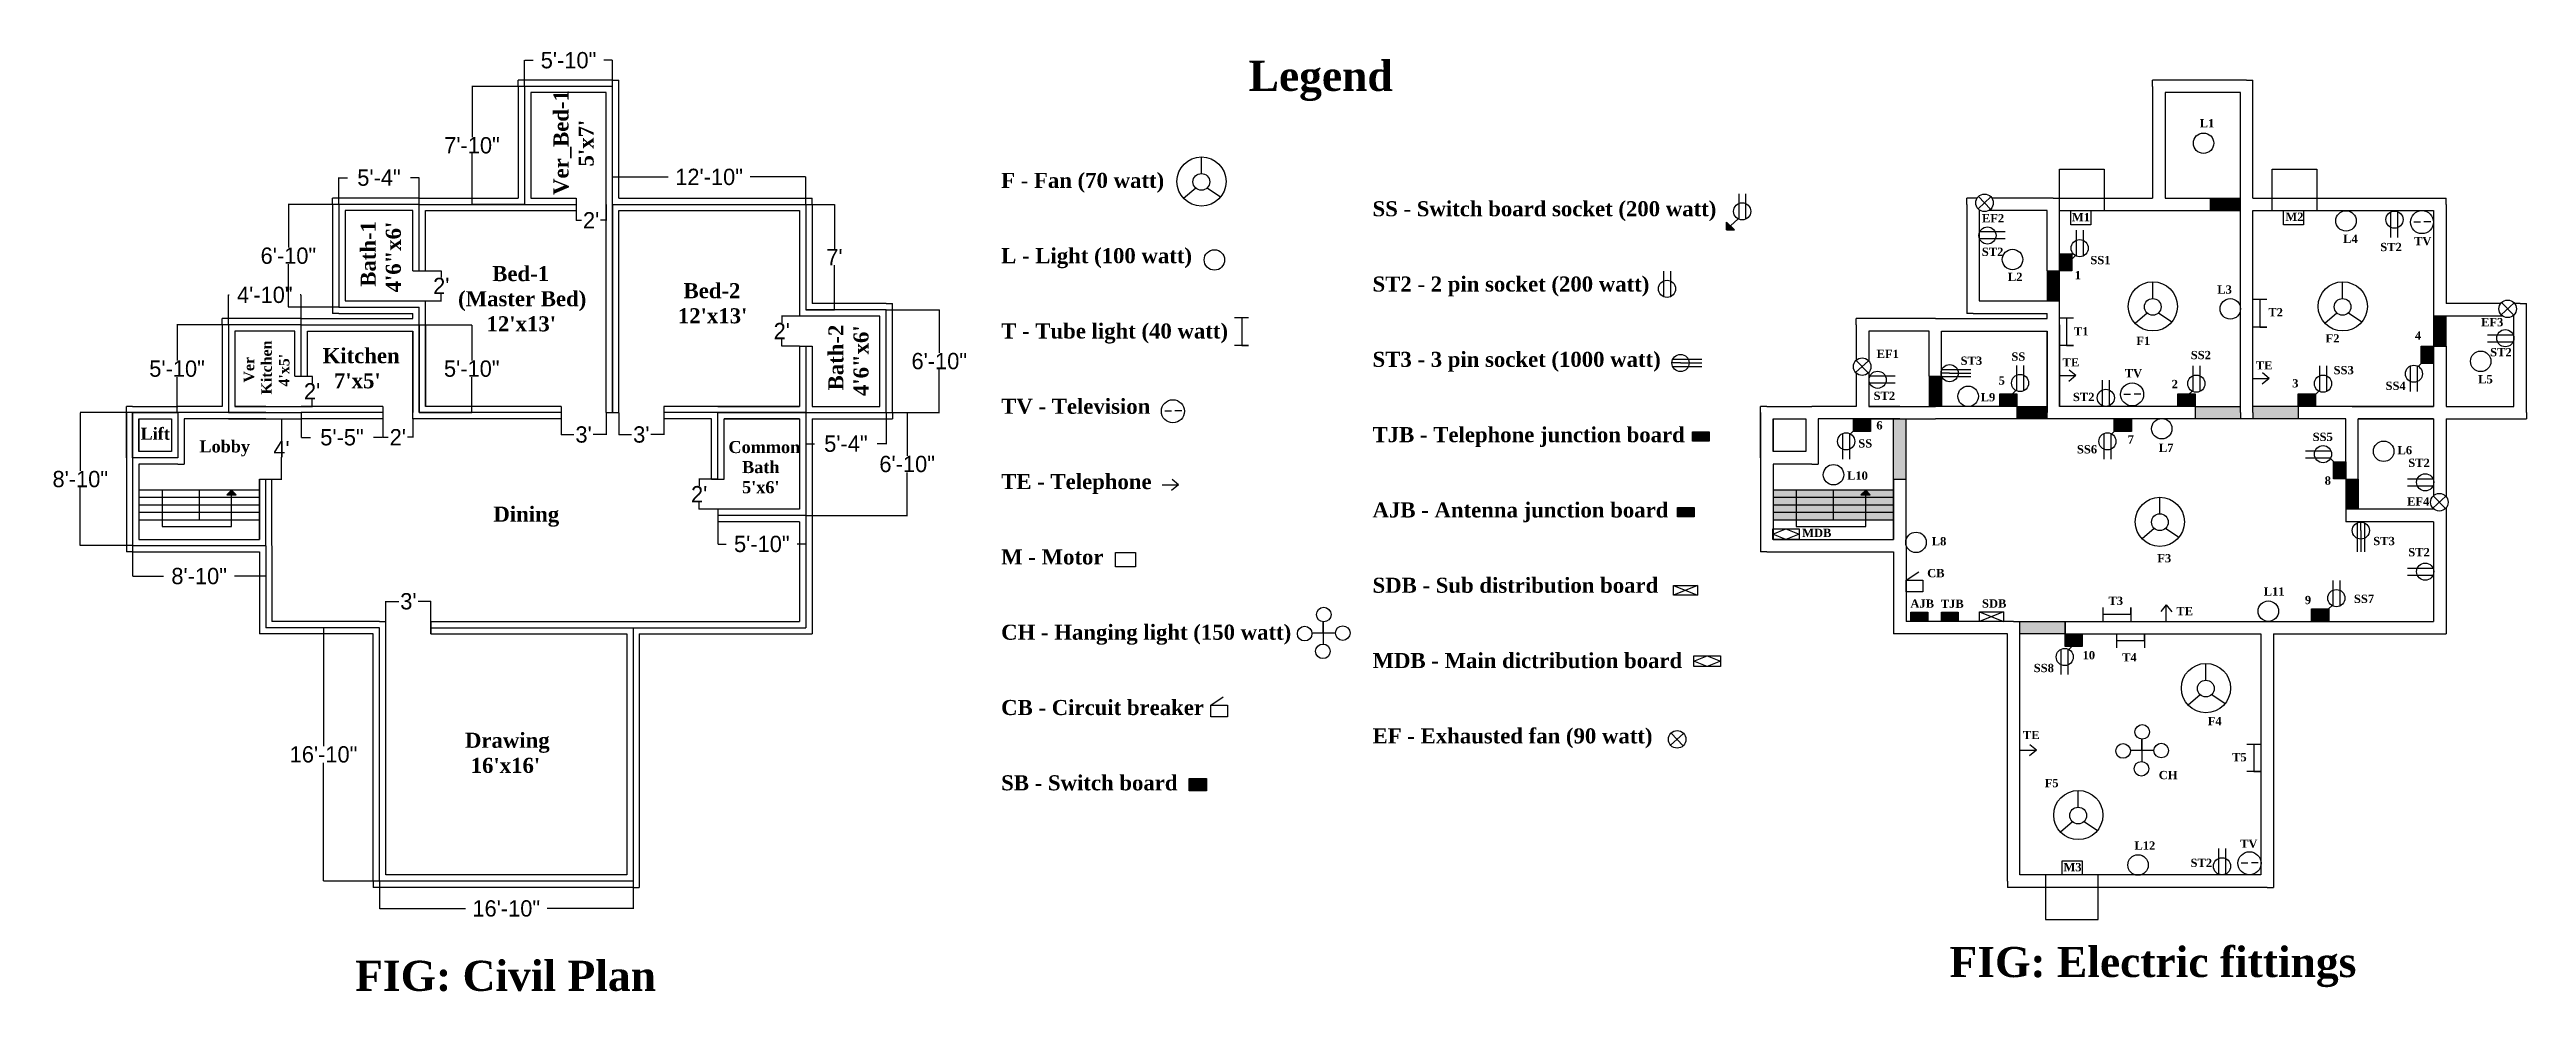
# Model space of a CAD drawing. Header units: inches. Extents: x 2486 to 5464, y -1217 to 422.
# Drawn here: x 3490 to 5464, y -344 to 407 of the extents above; entities that cross this region are included whole.
import ezdxf

# ---------------------------------------------------------------- set-up
doc = ezdxf.new("R2010")
doc.units = ezdxf.units.IN
doc.header["$MEASUREMENT"] = 0
doc.dimstyles.get("Standard").update_dxf_attribs({"dimtxt": 13, "dimasz": 0.18, "dimexe": 0.18, "dimexo": 0.0625, "dimgap": 0.09, "dimtad": 0, "dimtih": 1, "dimtoh": 1, "dimdec": 0, "dimzin": 2, "dimdsep": 46, "dimlunit": 4, "dimtxsty": 'Standard', "dimcen": 0.09, "dimadec": 0, "dimazin": 0, "dimtfac": 1, "dimtdec": 0, "dimtofl": 0, "dimtmove": 0, "dimatfit": 3, "dimfxl": 1, "dimtolj": 1, "dimtzin": 0, "dimarcsym": 0})

msp = doc.modelspace()

# ---------------------------------------------------------------- texts
at = {"color": 1, "attachment_point": 1}
for s, insert, char_height in [('{\\fTimes New Roman|b1|i0|c0|p18;\\C5;    Legend}', (4409.6, 397.9), 24), ('{\\fTimes New Roman|b1|i0|c0|p18;\\C256;L1}', (5203.6, 351.4), 6.6), ('{\\fTimes New Roman|b1|i0|c0|p18;\\C256;M1}', (5101.8, 276.6), 6.6), ('{\\fTimes New Roman|b1|i0|c0|p18;\\C256;M2}', (5271.9, 276.9), 6.6), ('{\\fTimes New Roman|b1|i0|c0|p18;\\C256;EF2}', (5030.1, 275.7), 6.6), ('{\\fTimes New Roman|b1|i0|c0|p18;\\C256;L4}', (5317.9, 259.4), 6.6), ('{\\fTimes New Roman|b1|i0|c0|p18;\\C256;TV}', (5374.4, 257.5), 6.6), ('{\\fTimes New Roman|b1|i0|c0|p18;\\C256;ST2}', (5030, 249), 6.6), ('{\\fTimes New Roman|b1|i0|c0|p18;\\C256;SS1}', (5116.5, 242.4), 6.6), ('{\\fTimes New Roman|b1|i0|c0|p18;\\C256;ST2}', (5347.5, 252.8), 6.6), ("{\\fTimes New Roman|b1|i0|c0|p18;\\C256;      Bed-1^J(Master Bed)^J     12'x13'}", (3816, 234.3), 12), ("{\\fTimes New Roman|b1|i0|c0|p18;\\C256;    Bed-2^J   12'x13'}", (3977.5, 220.7), 12), ('{\\fTimes New Roman|b1|i0|c0|p18;\\C256;L2}', (5050.8, 229), 6.6), ('{\\fTimes New Roman|b1|i0|c0|p18;\\C256;L3}', (5217.6, 218.9), 6.6), ('{\\fTimes New Roman|b1|i0|c0|p18;\\C256;T2}', (5258.3, 200.8), 6.6), ('{\\fTimes New Roman|b1|i0|c0|p18;\\C256;T1}', (5103.4, 185.6), 6.6), ('{\\fTimes New Roman|b1|i0|c0|p18;\\C256;F1}', (5153.1, 178), 6.6), ('{\\fTimes New Roman|b1|i0|c0|p18;\\C256;F2}', (5303.9, 180), 6.6), ('{\\fTimes New Roman|b1|i0|c0|p18;\\C256;EF3}', (5427.8, 192.9), 6.6), ("{\\fTimes New Roman|b1|i0|c0|p18;\\C256; Kitchen^J   7'x5'}", (3703.5, 168.9), 12), ('{\\fTimes New Roman|b1|i0|c0|p18;\\C256;EF1}', (4946.2, 167.6), 6.6), ('{\\fTimes New Roman|b1|i0|c0|p18;\\C256;ST3}', (5013.1, 162.2), 6.6), ('{\\fTimes New Roman|b1|i0|c0|p18;\\C256;SS}', (5053.6, 165.5), 6.6), ('{\\fTimes New Roman|b1|i0|c0|p18;\\C256;TE}', (5094.4, 160.9), 6.6), ('{\\fTimes New Roman|b1|i0|c0|p18;\\C256;SS2}', (5196.5, 166.7), 6.6), ('{\\fTimes New Roman|b1|i0|c0|p18;\\C256;TE}', (5248.3, 158.5), 6.6), ('{\\fTimes New Roman|b1|i0|c0|p18;\\C256;ST2}', (5435, 169), 6.6), ('{\\fTimes New Roman|b1|i0|c0|p18;\\C256;TV}', (5143.9, 152.2), 6.6), ('{\\fTimes New Roman|b1|i0|c0|p18;\\C256;SS3}', (5310.3, 154.7), 6.6), ('{\\fTimes New Roman|b1|i0|c0|p18;\\C256;SS4}', (5351.7, 142.2), 6.6), ('{\\fTimes New Roman|b1|i0|c0|p18;\\C256;L5}', (5425.5, 147.4), 6.6), ('{\\fTimes New Roman|b1|i0|c0|p18;\\C256;ST2}', (4943.8, 134.2), 6.6), ('{\\fTimes New Roman|b1|i0|c0|p18;\\C256;L9}', (5029.1, 133.1), 6.6), ('{\\fTimes New Roman|b1|i0|c0|p18;\\C256;ST2}', (5102.6, 133.3), 6.6), ('{\\fTimes New Roman|b1|i0|c0|p18;\\C256;Lift}', (3563, 105.5), 9.6), ('{\\fTimes New Roman|b1|i0|c0|p18;\\C256;SS5}', (5293.6, 101.5), 6.6), ('{\\fTimes New Roman|b1|i0|c0|p18;\\C256;     ^J     Lobby}', (3591.8, 111.4), 9.6), ("{\\fTimes New Roman|b1|i0|c0|p18;\\C256;    Common^J       Bath^J       5'x6'}", (4016.9, 94.9), 9.6), ('{\\fTimes New Roman|b1|i0|c0|p18;\\C256;SS}', (4931.6, 96.3), 6.6), ('{\\fTimes New Roman|b1|i0|c0|p18;\\C256;SS6}', (5105.8, 91.6), 6.6), ('{\\fTimes New Roman|b1|i0|c0|p18;\\C256;L7}', (5171.1, 92.8), 6.6), ('{\\fTimes New Roman|b1|i0|c0|p18;\\C256;L6}', (5361.2, 90.9), 6.6), ('{\\fTimes New Roman|b1|i0|c0|p18;\\C256;ST2}', (5369.8, 80.8), 6.6), ('{\\fTimes New Roman|b1|i0|c0|p18;\\C256;L10}', (4922.6, 70.6), 6.6), ('{\\fTimes New Roman|b1|i0|c0|p18;\\C256;  Dining}', (3835.1, 42.6), 12), ('{\\fTimes New Roman|b1|i0|c0|p18;\\C256;EF4}', (5368.8, 50), 6.6), ('{\\fTimes New Roman|b1|i0|c0|p18;\\C256;MDB}', (4886.9, 25), 6.6), ('{\\fTimes New Roman|b1|i0|c0|p18;\\C256;L8}', (4990.1, 18.3), 6.6), ('{\\fTimes New Roman|b1|i0|c0|p18;\\C256;F3}', (5169.8, 4.8), 6.6), ('{\\fTimes New Roman|b1|i0|c0|p18;\\C256;ST3}', (5341.9, 18.5), 6.6), ('{\\fTimes New Roman|b1|i0|c0|p18;\\C256;ST2}', (5369.8, 9.6), 6.6), ('{\\fTimes New Roman|b1|i0|c0|p18;\\C256;CB}', (4986.5, -7.1), 6.6), ('{\\fTimes New Roman|b1|i0|c0|p18;\\C256;AJB}', (4973.1, -31.4), 6.6), ('{\\fTimes New Roman|b1|i0|c0|p18;\\C256;TJB}', (4997.3, -31.5), 6.6), ('{\\fTimes New Roman|b1|i0|c0|p18;\\C256;SDB}', (5030.2, -31.3), 6.6), ('{\\fTimes New Roman|b1|i0|c0|p18;\\C256;T3}', (5130.9, -29.2), 6.6), ('{\\fTimes New Roman|b1|i0|c0|p18;\\C256;TE}', (5185, -37.4), 6.6), ('{\\fTimes New Roman|b1|i0|c0|p18;\\C256;L11}', (5254.6, -21.7), 6.6), ('{\\fTimes New Roman|b1|i0|c0|p18;\\C256;SS7}', (5326.5, -27.6), 6.6), ('{\\fTimes New Roman|b1|i0|c0|p18;\\C256;T4}', (5141.8, -74.2), 6.6), ('{\\fTimes New Roman|b1|i0|c0|p18;\\C256;SS8}', (5071.4, -82.7), 6.6), ("{\\fTimes New Roman|b1|i0|c0|p18;\\C256;Drawing^J 16'x16'}", (3821.5, -137.6), 12), ('{\\fTimes New Roman|b1|i0|c0|p18;\\C256;TE}', (5062.8, -136.1), 6.6), ('{\\fTimes New Roman|b1|i0|c0|p18;\\C256;F4}', (5210, -125), 6.6), ('{\\fTimes New Roman|b1|i0|c0|p18;\\C256;T5}', (5229.4, -153.8), 6.6), ('{\\fTimes New Roman|b1|i0|c0|p18;\\C256;F5}', (5080.1, -174.4), 6.6), ('{\\fTimes New Roman|b1|i0|c0|p18;\\C256;CH}', (5171, -168), 6.6), ('{\\fTimes New Roman|b1|i0|c0|p18;\\C256;L12}', (5151.6, -224.2), 6.6), ('{\\fTimes New Roman|b1|i0|c0|p18;\\C256;TV}', (5235.8, -222.7), 6.6), ('{\\fTimes New Roman|b1|i0|c0|p18;\\C256;M3}', (5095.1, -241.4), 6.6), ('{\\fTimes New Roman|b1|i0|c0|p18;\\C256;ST2}', (5196.3, -238), 6.6), ('{\\fTimes New Roman|b1|i0|c0|p18;\\C5;FIG: Electric fittings}', (5004.3, -308.3), 24), ('{\\fTimes New Roman|b1|i0|c0|p18;\\C5;FIG: Civil Plan}', (3734, -319.3), 24)]:
    msp.add_mtext(s, dxfattribs=dict(at, insert=insert, char_height=char_height))
at = {"color": 1, "attachment_point": 1, "rotation": 90}
for s, insert, char_height in [("{\\fTimes New Roman|b1|i0|c0|p18;\\C256;Ver_Bed-1^J     5'x7'}", (3892, 291), 12), ('{\\fTimes New Roman|b1|i0|c0|p18;\\C256;    Bath-1^J   4\'6"x6\'}', (3738.4, 199.7), 12), ('{\\fTimes New Roman|b1|i0|c0|p18;\\C256;    Bath-2^J   4\'6"x6\'}', (4111, 117.1), 12), ("{\\fTimes New Roman|b1|i0|c0|p18;\\C256;     Ver^J  Kitchen^J    4'x5'}", (3645.2, 125.6), 8.4)]:
    msp.add_mtext(s, dxfattribs=dict(at, insert=insert, char_height=char_height))
at = {"char_height": 12, "attachment_point": 1}
for s, insert in [('{\\fTimes New Roman|b1|i0|c0|p18;F - Fan (70 watt)^J^J^JL - Light (100 watt)^J^J^JT - Tube light (40 watt)^J^J^JTV - Television^J^J^JTE - Telephone^J^J^JM - Motor^J^J^JCH - Hanging light (150 watt)^J^J^JCB - Circuit breaker^J^J^JSB - Switch board}', (4248.7, 308.6)), ('{\\fTimes New Roman|b1|i0|c0|p18;SS - Switch board socket (200 watt)^J^J^JST2 - 2 pin socket (200 watt)^J^J^JST3 - 3 pin socket (1000 watt)^J^J^JTJB - Telephone junction board^J^J^JAJB - Antenna junction board^J^J^JSDB - Sub distribution board^J^J^JMDB - Main dictribution board^J\\P^JEF - Exhausted fan (90 watt)}', (4544.6, 286))]:
    msp.add_mtext(s, dxfattribs=dict(at, insert=insert))
at = {"color": 6, "char_height": 6.6, "attachment_point": 1}
for s, insert in [('{\\fTimes New Roman|b1|i0|c0|p18;1}', (5104, 230.4)), ('{\\fTimes New Roman|b1|i0|c0|p18;4}', (5375.1, 182.2)), ('{\\fTimes New Roman|b1|i0|c0|p18;5}', (5043.4, 146.4)), ('{\\fTimes New Roman|b1|i0|c0|p18;2}', (5181.3, 143.6)), ('{\\fTimes New Roman|b1|i0|c0|p18;3}', (5277.3, 144.2)), ('{\\fTimes New Roman|b1|i0|c0|p18;6}', (4946, 110.7)), ('{\\fTimes New Roman|b1|i0|c0|p18;7}', (5146.2, 99.4)), ('{\\fTimes New Roman|b1|i0|c0|p18;8}', (5303.2, 66.7)), ('{\\fTimes New Roman|b1|i0|c0|p18;9}', (5287.4, -28.5)), ('{\\fTimes New Roman|b1|i0|c0|p18;10}', (5110.3, -72.5))]:
    msp.add_mtext(s, dxfattribs=dict(at, insert=insert))

# ---------------------------------------------------------------- blocks, each defined once
blk = doc.blocks.new('*D1')
at = {"color": 0, "lineweight": -2}
for p, q in [((3868.9, 377.5), (3826.9, 377.5)), ((3827.1, 377.3), (3827.1, 337.1)), ((3827.1, 283.7), (3827.1, 323.9)), ((3868.9, 283.5), (3826.9, 283.5))]:
    blk.add_line(p, q, dxfattribs=at)
at = {"color": 0}
for points in [[(3827, 377.3), (3827.1, 377.3), (3827.1, 377.5)], [(3827, 283.7), (3827.1, 283.7), (3827.1, 283.5)]]:
    blk.add_solid(points, dxfattribs=at)
at = {"layer": 'Defpoints', "color": 0}
for p in [(3869, 377.5), (3827.1, 283.5), (3869, 283.5)]:
    blk.add_point(p, dxfattribs=at)
at = {"color": 0, "insert": (3827.1, 330.5), "char_height": 13, "attachment_point": 5}
blk.add_mtext('\\A1;7\'-10"', dxfattribs=at)
blk = doc.blocks.new('*D2')
at = {"color": 0, "lineweight": -2}
for p, q in [((3869, 377.5), (3869, 398.5)), ((3869.2, 398.3), (3875.7, 398.3)), ((3938.8, 398.3), (3932.2, 398.3)), ((3939, 377.5), (3939, 398.5))]:
    blk.add_line(p, q, dxfattribs=at)
at = {"color": 0}
for points in [[(3869.2, 398.4), (3869.2, 398.3), (3869, 398.3)], [(3938.8, 398.4), (3938.8, 398.3), (3939, 398.3)]]:
    blk.add_solid(points, dxfattribs=at)
at = {"layer": 'Defpoints', "color": 0}
for p in [(3939, 398.3), (3869, 377.5), (3939, 377.5)]:
    blk.add_point(p, dxfattribs=at)
at = {"color": 0, "insert": (3904, 398.3), "char_height": 13, "attachment_point": 5}
blk.add_mtext('\\A1;5\'-10"', dxfattribs=at)
blk = doc.blocks.new('*D3')
at = {"color": 0, "lineweight": -2}
for p, q in [((3939, 283.5), (3939, 305.5)), ((3939.2, 305.3), (3983.4, 305.3)), ((4092.8, 305.3), (4048.6, 305.3)), ((4093, 283.5), (4093, 305.5))]:
    blk.add_line(p, q, dxfattribs=at)
at = {"color": 0}
for points in [[(3939.2, 305.3), (3939.2, 305.3), (3939, 305.3)], [(4092.8, 305.3), (4092.8, 305.3), (4093, 305.3)]]:
    blk.add_solid(points, dxfattribs=at)
at = {"layer": 'Defpoints', "color": 0}
for p in [(4093, 305.3), (3939, 283.5), (4093, 283.5)]:
    blk.add_point(p, dxfattribs=at)
at = {"color": 0, "insert": (4016, 305.3), "char_height": 13, "attachment_point": 5}
blk.add_mtext('\\A1;12\'-10"', dxfattribs=at)
blk = doc.blocks.new('*D4')
at = {"color": 0, "lineweight": -2}
for p, q in [((4093, 283.5), (4116, 283.5)), ((4115.9, 283.3), (4115.9, 248.1)), ((4115.9, 199.7), (4115.9, 234.9)), ((4093, 199.5), (4116, 199.5))]:
    blk.add_line(p, q, dxfattribs=at)
at = {"color": 0}
for points in [[(4115.8, 283.3), (4115.9, 283.3), (4115.9, 283.5)], [(4115.8, 199.7), (4115.9, 199.7), (4115.9, 199.5)]]:
    blk.add_solid(points, dxfattribs=at)
at = {"layer": 'Defpoints', "color": 0}
for p in [(4093, 283.5), (4115.9, 283.5), (4093, 199.5)]:
    blk.add_point(p, dxfattribs=at)
at = {"color": 0, "insert": (4115.9, 241.5), "char_height": 13, "attachment_point": 5}
blk.add_mtext("\\A1;7'", dxfattribs=at)
blk = doc.blocks.new('*D5')
at = {"color": 0, "lineweight": -2}
for p, q in [((4157, 199.5), (4199.6, 199.5)), ((4199.4, 199.3), (4199.4, 165.1)), ((4199.4, 117.7), (4199.4, 151.9)), ((4157, 117.5), (4199.6, 117.5))]:
    blk.add_line(p, q, dxfattribs=at)
at = {"color": 0}
for points in [[(4199.4, 199.3), (4199.5, 199.3), (4199.4, 199.5)], [(4199.4, 117.7), (4199.5, 117.7), (4199.4, 117.5)]]:
    blk.add_solid(points, dxfattribs=at)
at = {"layer": 'Defpoints', "color": 0}
for p in [(4157, 199.5), (4157, 117.5), (4199.4, 117.5)]:
    blk.add_point(p, dxfattribs=at)
at = {"color": 0, "insert": (4199.4, 158.5), "char_height": 13, "attachment_point": 5}
blk.add_mtext('\\A1;6\'-10"', dxfattribs=at)
blk = doc.blocks.new('*D6')
at = {"color": 0, "lineweight": -2}
for p, q in [((4093, 117.4), (4093, 92.5)), ((4157, 117.4), (4157, 92.5)), ((4093.2, 92.7), (4100, 92.7)), ((4156.8, 92.7), (4150, 92.7))]:
    blk.add_line(p, q, dxfattribs=at)
at = {"color": 0}
for points in [[(4093.2, 92.7), (4093.2, 92.7), (4093, 92.7)], [(4156.8, 92.7), (4156.8, 92.7), (4157, 92.7)]]:
    blk.add_solid(points, dxfattribs=at)
at = {"layer": 'Defpoints', "color": 0}
for p in [(4093, 117.5), (4157, 117.5), (4093, 92.7)]:
    blk.add_point(p, dxfattribs=at)
at = {"color": 0, "insert": (4125, 92.7), "char_height": 13, "attachment_point": 5}
blk.add_mtext('\\A1;5\'-4"', dxfattribs=at)
blk = doc.blocks.new('*D7')
at = {"color": 0, "lineweight": -2}
for p, q in [((4093, 117.5), (4174, 117.5)), ((4173.8, 117.3), (4173.8, 83.1)), ((4173.8, 35.7), (4173.8, 69.9)), ((4093, 35.5), (4174, 35.5))]:
    blk.add_line(p, q, dxfattribs=at)
at = {"color": 0}
for points in [[(4173.8, 117.3), (4173.9, 117.3), (4173.8, 117.5)], [(4173.8, 35.7), (4173.9, 35.7), (4173.8, 35.5)]]:
    blk.add_solid(points, dxfattribs=at)
at = {"layer": 'Defpoints', "color": 0}
for p in [(4093, 117.5), (4173.8, 117.5), (4093, 35.5)]:
    blk.add_point(p, dxfattribs=at)
at = {"color": 0, "insert": (4173.8, 76.5), "char_height": 13, "attachment_point": 5}
blk.add_mtext('\\A1;6\'-10"', dxfattribs=at)
blk = doc.blocks.new('*D8')
at = {"color": 0, "lineweight": -2}
for p, q in [((3720.9, 283.5), (3680.6, 283.5)), ((3680.8, 283.3), (3680.8, 249.1)), ((3680.8, 201.7), (3680.8, 235.9)), ((3720.9, 201.5), (3680.6, 201.5))]:
    blk.add_line(p, q, dxfattribs=at)
at = {"color": 0}
for points in [[(3680.8, 283.3), (3680.9, 283.3), (3680.8, 283.5)], [(3680.8, 201.7), (3680.9, 201.7), (3680.8, 201.5)]]:
    blk.add_solid(points, dxfattribs=at)
at = {"layer": 'Defpoints', "color": 0}
for p in [(3680.8, 283.5), (3721, 283.5), (3721, 201.5)]:
    blk.add_point(p, dxfattribs=at)
at = {"color": 0, "insert": (3680.8, 242.5), "char_height": 13, "attachment_point": 5}
blk.add_mtext('\\A1;6\'-10"', dxfattribs=at)
blk = doc.blocks.new('*D9')
at = {"color": 0, "lineweight": -2}
for p, q in [((3721, 283.5), (3721, 304.9)), ((3721.2, 304.7), (3728, 304.7)), ((3784.8, 304.7), (3778, 304.7)), ((3785, 283.5), (3785, 304.9))]:
    blk.add_line(p, q, dxfattribs=at)
at = {"color": 0}
for points in [[(3721.2, 304.7), (3721.2, 304.7), (3721, 304.7)], [(3784.8, 304.7), (3784.8, 304.7), (3785, 304.7)]]:
    blk.add_solid(points, dxfattribs=at)
at = {"layer": 'Defpoints', "color": 0}
for p in [(3785, 304.7), (3721, 283.5), (3785, 283.5)]:
    blk.add_point(p, dxfattribs=at)
at = {"color": 0, "insert": (3753, 304.7), "char_height": 13, "attachment_point": 5}
blk.add_mtext('\\A1;5\'-4"', dxfattribs=at)
blk = doc.blocks.new('*D10')
at = {"color": 0, "lineweight": -2}
for p, q in [((3633, 187.5), (3633, 211.5)), ((3633.2, 211.3), (3633.7, 211.3)), ((3690.8, 211.3), (3690.2, 211.3)), ((3691, 187.5), (3691, 211.5))]:
    blk.add_line(p, q, dxfattribs=at)
at = {"color": 0}
for points in [[(3633.2, 211.4), (3633.2, 211.3), (3633, 211.3)], [(3690.8, 211.4), (3690.8, 211.3), (3691, 211.3)]]:
    blk.add_solid(points, dxfattribs=at)
at = {"layer": 'Defpoints', "color": 0}
for p in [(3691, 211.3), (3633, 187.5), (3691, 187.5)]:
    blk.add_point(p, dxfattribs=at)
at = {"color": 0, "insert": (3662, 211.3), "char_height": 13, "attachment_point": 5}
blk.add_mtext('\\A1;4\'-10"', dxfattribs=at)
blk = doc.blocks.new('*D11')
at = {"color": 0, "lineweight": -2}
for p, q in [((3632.9, 187.5), (3591.9, 187.5)), ((3592.1, 187.3), (3592.1, 159.1)), ((3592.1, 117.7), (3592.1, 145.9)), ((3632.9, 117.5), (3591.9, 117.5))]:
    blk.add_line(p, q, dxfattribs=at)
at = {"color": 0}
for points in [[(3592.1, 187.3), (3592.1, 187.3), (3592.1, 187.5)], [(3592.1, 117.7), (3592.1, 117.7), (3592.1, 117.5)]]:
    blk.add_solid(points, dxfattribs=at)
at = {"layer": 'Defpoints', "color": 0}
for p in [(3592.1, 187.5), (3633, 187.5), (3633, 117.5)]:
    blk.add_point(p, dxfattribs=at)
at = {"color": 0, "insert": (3592.1, 152.5), "char_height": 13, "attachment_point": 5}
blk.add_mtext('\\A1;5\'-10"', dxfattribs=at)
blk = doc.blocks.new('*D12')
at = {"color": 0, "lineweight": -2}
for p, q in [((3785, 187.5), (3827, 187.5)), ((3826.9, 187.3), (3826.9, 159.1)), ((3826.9, 117.7), (3826.9, 145.9)), ((3785, 117.5), (3827, 117.5))]:
    blk.add_line(p, q, dxfattribs=at)
at = {"color": 0}
for points in [[(3826.8, 187.3), (3826.9, 187.3), (3826.9, 187.5)], [(3826.8, 117.7), (3826.9, 117.7), (3826.9, 117.5)]]:
    blk.add_solid(points, dxfattribs=at)
at = {"layer": 'Defpoints', "color": 0}
for p in [(3785, 187.5), (3826.9, 187.5), (3785, 117.5)]:
    blk.add_point(p, dxfattribs=at)
at = {"color": 0, "insert": (3826.9, 152.5), "char_height": 13, "attachment_point": 5}
blk.add_mtext('\\A1;5\'-10"', dxfattribs=at)
blk = doc.blocks.new('*D13')
at = {"color": 0, "lineweight": -2}
for p, q in [((3556.6, 117.5), (3514.8, 117.5)), ((3515, 117.3), (3515, 71.1)), ((3515, 11.7), (3515, 57.9)), ((3556.6, 11.5), (3514.8, 11.5))]:
    blk.add_line(p, q, dxfattribs=at)
at = {"color": 0}
for points in [[(3515, 117.3), (3515, 117.3), (3515, 117.5)], [(3515, 11.7), (3515, 11.7), (3515, 11.5)]]:
    blk.add_solid(points, dxfattribs=at)
at = {"layer": 'Defpoints', "color": 0}
for p in [(3515, 117.5), (3556.7, 117.5), (3556.7, 11.5)]:
    blk.add_point(p, dxfattribs=at)
at = {"color": 0, "insert": (3515, 64.5), "char_height": 13, "attachment_point": 5}
blk.add_mtext('\\A1;8\'-10"', dxfattribs=at)
blk = doc.blocks.new('*D14')
at = {"color": 0, "lineweight": -2}
for p, q in [((3691, 117.4), (3691, 97.7)), ((3756, 117.4), (3756, 97.7)), ((3691.2, 97.8), (3698.5, 97.8)), ((3755.8, 97.8), (3748.5, 97.8))]:
    blk.add_line(p, q, dxfattribs=at)
at = {"color": 0}
for points in [[(3691.2, 97.9), (3691.2, 97.8), (3691, 97.8)], [(3755.8, 97.9), (3755.8, 97.8), (3756, 97.8)]]:
    blk.add_solid(points, dxfattribs=at)
at = {"layer": 'Defpoints', "color": 0}
for p in [(3691, 117.5), (3756, 117.5), (3756, 97.8)]:
    blk.add_point(p, dxfattribs=at)
at = {"color": 0, "insert": (3723.5, 97.8), "char_height": 13, "attachment_point": 5}
blk.add_mtext('\\A1;5\'-5"', dxfattribs=at)
blk = doc.blocks.new('*D15')
at = {"color": 0, "lineweight": -2}
for p, q in [((3756, 112.4), (3756, 97.7)), ((3780, 112.4), (3780, 97.7)), ((3756.2, 97.9), (3760.3, 97.9)), ((3779.8, 97.9), (3775.6, 97.9))]:
    blk.add_line(p, q, dxfattribs=at)
at = {"color": 0}
for points in [[(3756.2, 97.9), (3756.2, 97.8), (3756, 97.9)], [(3779.8, 97.9), (3779.8, 97.8), (3780, 97.9)]]:
    blk.add_solid(points, dxfattribs=at)
at = {"layer": 'Defpoints', "color": 0}
for p in [(3756, 112.5), (3780, 112.5), (3756, 97.9)]:
    blk.add_point(p, dxfattribs=at)
at = {"color": 0, "insert": (3768, 97.9), "char_height": 13, "attachment_point": 5}
blk.add_mtext("\\A1;2'", dxfattribs=at)
blk = doc.blocks.new('*D16')
at = {"color": 0, "lineweight": -2}
for p, q in [((3696, 146.5), (3699.9, 146.5)), ((3699.7, 146.3), (3699.7, 141.1)), ((3691, 122.5), (3699.9, 122.5)), ((3699.7, 122.7), (3699.7, 127.9))]:
    blk.add_line(p, q, dxfattribs=at)
at = {"color": 0}
for points in [[(3699.7, 146.3), (3699.7, 146.3), (3699.7, 146.5)], [(3699.7, 122.7), (3699.7, 122.7), (3699.7, 122.5)]]:
    blk.add_solid(points, dxfattribs=at)
at = {"layer": 'Defpoints', "color": 0}
for p in [(3696, 146.5), (3691, 122.5), (3699.7, 122.5)]:
    blk.add_point(p, dxfattribs=at)
at = {"color": 0, "insert": (3699.7, 134.5), "char_height": 13, "attachment_point": 5}
blk.add_mtext("\\A1;2'", dxfattribs=at)
blk = doc.blocks.new('*D17')
at = {"color": 0, "lineweight": -2}
for p, q in [((3910, 278.4), (3910, 270.7)), ((3934, 283.4), (3934, 270.7)), ((3910.2, 270.8), (3914.3, 270.8)), ((3933.8, 270.8), (3929.6, 270.8))]:
    blk.add_line(p, q, dxfattribs=at)
at = {"color": 0}
for points in [[(3910.2, 270.9), (3910.2, 270.8), (3910, 270.8)], [(3933.8, 270.9), (3933.8, 270.8), (3934, 270.8)]]:
    blk.add_solid(points, dxfattribs=at)
at = {"layer": 'Defpoints', "color": 0}
for p in [(3910, 278.5), (3934, 283.5), (3934, 270.8)]:
    blk.add_point(p, dxfattribs=at)
at = {"color": 0, "insert": (3922, 270.8), "char_height": 13, "attachment_point": 5}
blk.add_mtext("\\A1;2'", dxfattribs=at)
blk = doc.blocks.new('*D18')
at = {"color": 0, "lineweight": -2}
for p, q in [((3790, 230.5), (3802.8, 230.5)), ((3802.6, 230.3), (3802.6, 225.1)), ((3790, 206.5), (3802.8, 206.5)), ((3802.6, 206.7), (3802.6, 211.9))]:
    blk.add_line(p, q, dxfattribs=at)
at = {"color": 0}
for points in [[(3802.5, 230.3), (3802.6, 230.3), (3802.6, 230.5)], [(3802.5, 206.7), (3802.6, 206.7), (3802.6, 206.5)]]:
    blk.add_solid(points, dxfattribs=at)
at = {"layer": 'Defpoints', "color": 0}
for p in [(3790, 230.5), (3802.6, 230.5), (3790, 206.5)]:
    blk.add_point(p, dxfattribs=at)
at = {"color": 0, "insert": (3802.6, 218.5), "char_height": 13, "attachment_point": 5}
blk.add_mtext("\\A1;2'", dxfattribs=at)
blk = doc.blocks.new('*D19')
at = {"color": 0, "lineweight": -2}
for p, q in [((4087.9, 194.5), (4073.7, 194.5)), ((4073.9, 194.3), (4073.9, 189.1)), ((4087.9, 170.5), (4073.7, 170.5)), ((4073.9, 170.7), (4073.9, 175.9))]:
    blk.add_line(p, q, dxfattribs=at)
at = {"color": 0}
for points in [[(4073.9, 194.3), (4073.9, 194.3), (4073.9, 194.5)], [(4073.9, 170.7), (4073.9, 170.7), (4073.9, 170.5)]]:
    blk.add_solid(points, dxfattribs=at)
at = {"layer": 'Defpoints', "color": 0}
for p in [(4073.9, 194.5), (4088, 194.5), (4088, 170.5)]:
    blk.add_point(p, dxfattribs=at)
at = {"color": 0, "insert": (4073.9, 182.5), "char_height": 13, "attachment_point": 5}
blk.add_mtext("\\A1;2'", dxfattribs=at)
blk = doc.blocks.new('*D20')
at = {"color": 0, "lineweight": -2}
for p, q in [((4022.9, 64.5), (4007.9, 64.5)), ((4008.1, 64.3), (4008.1, 59.1)), ((4022.9, 40.5), (4007.9, 40.5)), ((4008.1, 40.7), (4008.1, 45.9))]:
    blk.add_line(p, q, dxfattribs=at)
at = {"color": 0}
for points in [[(4008.1, 64.3), (4008.1, 64.3), (4008.1, 64.5)], [(4008.1, 40.7), (4008.1, 40.7), (4008.1, 40.5)]]:
    blk.add_solid(points, dxfattribs=at)
at = {"layer": 'Defpoints', "color": 0}
for p in [(4008.1, 64.5), (4023, 64.5), (4023, 40.5)]:
    blk.add_point(p, dxfattribs=at)
at = {"color": 0, "insert": (4008.1, 52.5), "char_height": 13, "attachment_point": 5}
blk.add_mtext("\\A1;2'", dxfattribs=at)
blk = doc.blocks.new('*D21')
at = {"color": 0, "lineweight": -2}
for p, q in [((3898, 112.4), (3898, 99.8)), ((3898.2, 100), (3908.3, 100)), ((3933.8, 100), (3923.6, 100)), ((3934, 117.4), (3934, 99.8))]:
    blk.add_line(p, q, dxfattribs=at)
at = {"color": 0}
for points in [[(3898.2, 100), (3898.2, 100), (3898, 100)], [(3933.8, 100), (3933.8, 100), (3934, 100)]]:
    blk.add_solid(points, dxfattribs=at)
at = {"layer": 'Defpoints', "color": 0}
for p in [(3898, 112.5), (3898, 100), (3934, 117.5)]:
    blk.add_point(p, dxfattribs=at)
at = {"color": 0, "insert": (3916, 100), "char_height": 13, "attachment_point": 5}
blk.add_mtext("\\A1;3'", dxfattribs=at)
blk = doc.blocks.new('*D22')
at = {"color": 0, "lineweight": -2}
for p, q in [((3944, 117.4), (3944, 99.8)), ((3944.2, 100), (3954.3, 100)), ((3979.8, 100), (3969.6, 100)), ((3980, 117.4), (3980, 99.8))]:
    blk.add_line(p, q, dxfattribs=at)
at = {"color": 0}
for points in [[(3944.2, 100), (3944.2, 100), (3944, 100)], [(3979.8, 100), (3979.8, 100), (3980, 100)]]:
    blk.add_solid(points, dxfattribs=at)
at = {"layer": 'Defpoints', "color": 0}
for p in [(3944, 117.5), (3980, 117.5), (3980, 100)]:
    blk.add_point(p, dxfattribs=at)
at = {"color": 0, "insert": (3962, 100), "char_height": 13, "attachment_point": 5}
blk.add_mtext("\\A1;3'", dxfattribs=at)
blk = doc.blocks.new('*D23')
at = {"color": 0, "lineweight": -2}
for p, q in [((3662.7, 112.5), (3675.5, 112.5)), ((3675.3, 112.3), (3675.3, 95.1)), ((3675.3, 64.7), (3675.3, 81.9)), ((3662.7, 64.5), (3675.5, 64.5))]:
    blk.add_line(p, q, dxfattribs=at)
at = {"color": 0}
for points in [[(3675.3, 112.3), (3675.3, 112.3), (3675.3, 112.5)], [(3675.3, 64.7), (3675.3, 64.7), (3675.3, 64.5)]]:
    blk.add_solid(points, dxfattribs=at)
at = {"layer": 'Defpoints', "color": 0}
for p in [(3662.7, 112.5), (3662.7, 64.5), (3675.3, 64.5)]:
    blk.add_point(p, dxfattribs=at)
at = {"color": 0, "insert": (3675.3, 88.5), "char_height": 13, "attachment_point": 5}
blk.add_mtext("\\A1;4'", dxfattribs=at)
blk = doc.blocks.new('*D24')
at = {"color": 0, "lineweight": -2}
for p, q in [((3556.7, 11.4), (3556.7, -12.9)), ((3662.7, 11.4), (3662.7, -12.9)), ((3556.8, -12.8), (3581.4, -12.8)), ((3662.5, -12.8), (3637.9, -12.8))]:
    blk.add_line(p, q, dxfattribs=at)
at = {"color": 0}
for points in [[(3556.8, -12.7), (3556.8, -12.8), (3556.7, -12.8)], [(3662.5, -12.7), (3662.5, -12.8), (3662.7, -12.8)]]:
    blk.add_solid(points, dxfattribs=at)
at = {"layer": 'Defpoints', "color": 0}
for p in [(3556.7, 11.5), (3662.7, 11.5), (3662.7, -12.8)]:
    blk.add_point(p, dxfattribs=at)
at = {"color": 0, "insert": (3609.7, -12.8), "char_height": 13, "attachment_point": 5}
blk.add_mtext('\\A1;8\'-10"', dxfattribs=at)
blk = doc.blocks.new('*D25')
at = {"color": 0, "lineweight": -2}
for p, q in [((4023, 35.4), (4023, 12.6)), ((4093, 35.4), (4093, 12.6)), ((4023.2, 12.8), (4029.7, 12.8)), ((4092.8, 12.8), (4086.2, 12.8))]:
    blk.add_line(p, q, dxfattribs=at)
at = {"color": 0}
for points in [[(4023.2, 12.8), (4023.2, 12.7), (4023, 12.8)], [(4092.8, 12.8), (4092.8, 12.7), (4093, 12.8)]]:
    blk.add_solid(points, dxfattribs=at)
at = {"layer": 'Defpoints', "color": 0}
for p in [(4023, 35.5), (4093, 35.5), (4093, 12.8)]:
    blk.add_point(p, dxfattribs=at)
at = {"color": 0, "insert": (4058, 12.8), "char_height": 13, "attachment_point": 5}
blk.add_mtext('\\A1;5\'-10"', dxfattribs=at)
blk = doc.blocks.new('*D26')
at = {"color": 0, "lineweight": -2}
for p, q in [((3753.4, -53.9), (3708.7, -53.9)), ((3708.8, -54), (3708.8, -148.3)), ((3708.8, -255.7), (3708.8, -161.5)), ((3753.4, -255.9), (3708.7, -255.9))]:
    blk.add_line(p, q, dxfattribs=at)
at = {"color": 0}
for points in [[(3708.8, -54), (3708.9, -54), (3708.8, -53.9)], [(3708.8, -255.7), (3708.9, -255.7), (3708.8, -255.9)]]:
    blk.add_solid(points, dxfattribs=at)
at = {"layer": 'Defpoints', "color": 0}
for p in [(3708.8, -53.9), (3753.4, -53.9), (3753.4, -255.9)]:
    blk.add_point(p, dxfattribs=at)
at = {"color": 0, "insert": (3708.8, -154.9), "char_height": 13, "attachment_point": 5}
blk.add_mtext('\\A1;16\'-10"', dxfattribs=at)
blk = doc.blocks.new('*D27')
at = {"color": 0, "lineweight": -2}
for p, q in [((3753.4, -255.9), (3753.4, -277.8)), ((3955.4, -255.9), (3955.4, -277.8)), ((3753.6, -277.7), (3821.8, -277.7)), ((3955.3, -277.7), (3887, -277.7))]:
    blk.add_line(p, q, dxfattribs=at)
at = {"color": 0}
for points in [[(3753.6, -277.6), (3753.6, -277.7), (3753.4, -277.7)], [(3955.3, -277.6), (3955.3, -277.7), (3955.4, -277.7)]]:
    blk.add_solid(points, dxfattribs=at)
at = {"layer": 'Defpoints', "color": 0}
for p in [(3753.4, -255.9), (3955.4, -255.9), (3955.4, -277.7)]:
    blk.add_point(p, dxfattribs=at)
at = {"color": 0, "insert": (3854.4, -277.7), "char_height": 13, "attachment_point": 5}
blk.add_mtext('\\A1;16\'-10"', dxfattribs=at)
blk = doc.blocks.new('*D28')
at = {"color": 0, "lineweight": -2}
for p, q in [((3758.4, -48.8), (3758.4, -32.8)), ((3758.6, -32.9), (3768.8, -32.9)), ((3794.3, -32.9), (3784.1, -32.9)), ((3794.4, -48.8), (3794.4, -32.8))]:
    blk.add_line(p, q, dxfattribs=at)
at = {"color": 0}
for points in [[(3758.6, -32.9), (3758.6, -33), (3758.4, -32.9)], [(3794.3, -32.9), (3794.3, -33), (3794.4, -32.9)]]:
    blk.add_solid(points, dxfattribs=at)
at = {"layer": 'Defpoints', "color": 0}
for p in [(3794.4, -32.9), (3758.4, -48.9), (3794.4, -48.9)]:
    blk.add_point(p, dxfattribs=at)
at = {"color": 0, "insert": (3776.4, -32.9), "char_height": 13, "attachment_point": 5}
blk.add_mtext("\\A1;3'", dxfattribs=at)

# ---------------------------------------------------------------- dimensions: what is measured, and where the dimension line sits
for base, p1, p2, picture, middle in [((3939, 398.3), (3869, 377.5), (3939, 377.5), '*D2', (3904, 398.3)), ((3785, 304.7), (3721, 283.5), (3785, 283.5), '*D9', (3753, 304.7)), ((4093, 305.3), (3939, 283.5), (4093, 283.5), '*D3', (4016, 305.3)), ((3934, 270.8), (3910, 278.5), (3934, 283.5), '*D17', (3922, 270.8)), ((3691, 211.3), (3633, 187.5), (3691, 187.5), '*D10', (3662, 211.3)), ((3756, 97.8), (3691, 117.5), (3756, 117.5), '*D14', (3723.5, 97.8)), ((3756, 97.9), (3780, 112.5), (3756, 112.5), '*D15', (3768, 97.9)), ((3898, 100), (3934, 117.5), (3898, 112.5), '*D21', (3916, 100)), ((3980, 100), (3944, 117.5), (3980, 117.5), '*D22', (3962, 100)), ((4093, 92.7), (4157, 117.5), (4093, 117.5), '*D6', (4125, 92.7)), ((4093, 12.8), (4023, 35.5), (4093, 35.5), '*D25', (4058, 12.8)), ((3662.7, -12.8), (3556.7, 11.5), (3662.7, 11.5), '*D24', (3609.7, -12.8)), ((3794.4, -32.9), (3758.4, -48.9), (3794.4, -48.9), '*D28', (3776.4, -32.9)), ((3955.4, -277.7), (3753.4, -255.9), (3955.4, -255.9), '*D27', (3854.4, -277.7))]:
    dim = msp.add_linear_dim(base=base, p1=p1, p2=p2, dimstyle='Standard')
    dim.commit()
    dim.dimension.update_dxf_attribs({"geometry": picture, "text_midpoint": middle})
for base, p1, p2, picture, middle in [((3827.1, 283.5), (3869, 377.5), (3869, 283.5), '*D1', (3827.1, 330.5)), ((3680.8, 283.5), (3721, 201.5), (3721, 283.5), '*D8', (3680.8, 242.5)), ((4115.9, 283.5), (4093, 199.5), (4093, 283.5), '*D4', (4115.9, 241.5)), ((3802.6, 230.5), (3790, 206.5), (3790, 230.5), '*D18', (3802.6, 218.5)), ((4199.4, 117.5), (4157, 199.5), (4157, 117.5), '*D5', (4199.4, 158.5)), ((3592.1, 187.5), (3633, 117.5), (3633, 187.5), '*D11', (3592.1, 152.5)), ((3826.9, 187.5), (3785, 117.5), (3785, 187.5), '*D12', (3826.9, 152.5)), ((4073.9, 194.5), (4088, 170.5), (4088, 194.5), '*D19', (4073.9, 182.5)), ((3699.7, 122.5), (3696, 146.5), (3691, 122.5), '*D16', (3699.7, 134.5)), ((3515, 117.5), (3556.7, 11.5), (3556.7, 117.5), '*D13', (3515, 64.5)), ((3675.3, 64.5), (3662.7, 112.5), (3662.7, 64.5), '*D23', (3675.3, 88.5)), ((4173.8, 117.5), (4093, 35.5), (4093, 117.5), '*D7', (4173.8, 76.5)), ((4008.1, 64.5), (4023, 40.5), (4023, 64.5), '*D20', (4008.1, 52.5)), ((3708.8, -53.9), (3753.4, -255.9), (3753.4, -53.9), '*D26', (3708.8, -154.9))]:
    dim = msp.add_linear_dim(base=base, p1=p1, p2=p2, angle=90, dimstyle='Standard')
    dim.commit()
    dim.dimension.update_dxf_attribs({"geometry": picture, "text_midpoint": middle})

# ---------------------------------------------------------------- hatches: boundary and pattern name
h = msp.add_hatch(color=256)
h.set_gradient(color2=(105, 105, 105), one_color=1, tint=0.41, name='CYLINDER')
h.paths.add_polyline_path([(5236, 278.5), (5236, 283.5), (5236, 288.5), (5212, 288.5), (5212, 278.5)])
h = msp.add_hatch(color=256)
h.set_gradient(color2=(0, 0, 0), one_color=1)
h.paths.add_polyline_path([(4826.7, 269.4), (4826.6, 263.3), (4832.9, 263.1)])
h = msp.add_hatch(color=256)
h.set_gradient(color1=(91, 89, 95), color2=(56, 54, 58), one_color=1, tint=0.22, name='CYLINDER')
h.paths.add_polyline_path([(5091.9, 244.1), (5091.9, 230.4), (5101.8, 230.4), (5101.8, 244.1)])
h = msp.add_hatch(color=256)
h.set_gradient(color1=(189, 189, 189), one_color=1, tint=1, name='CYLINDER')
h.paths.add_polyline_path([(5091.9, 244.1), (5091.9, 230.4), (5101.8, 230.4), (5101.8, 244.1)])
h = msp.add_hatch(color=256)
h.set_gradient(color1=(189, 189, 189), color2=(207, 207, 207), one_color=1, tint=0.81, name='CYLINDER')
h.paths.add_polyline_path([(5101.8, 244.1), (5091.9, 244.1), (5091.9, 230.4), (5101.8, 230.4)])
h = msp.add_hatch(color=256)
h.set_gradient(color1=(161, 161, 161), color2=(105, 105, 105), one_color=1, tint=0.41, name='CYLINDER')
h.paths.add_polyline_path([(5091.9, 244.1), (5091.9, 230.4), (5101.8, 230.4), (5101.8, 244.1)])
h = msp.add_hatch(color=256)
h.set_gradient(color1=(161, 161, 161), color2=(158, 158, 158), one_color=1, tint=0.62, name='CYLINDER')
h.paths.add_polyline_path([(5091.9, 230.4), (5101.8, 230.4), (5101.8, 244.1), (5091.9, 244.1)])
h = msp.add_hatch(color=256)
h.set_gradient(color2=(0, 0, 0), one_color=1)
h.paths.add_polyline_path([(5095.5, 240.1), (5095.5, 234), (5101.8, 233.8)])
h = msp.add_hatch(color=256)
h.set_gradient(color2=(105, 105, 105), one_color=1, tint=0.41, name='CYLINDER')
h.paths.add_polyline_path([(5092, 230.5), (5082, 230.5), (5082, 206.5), (5087, 206.5), (5092, 206.5)])
h = msp.add_hatch(color=256)
h.set_gradient(color2=(105, 105, 105), one_color=1, tint=0.41, name='CYLINDER')
h.paths.add_polyline_path([(5390, 170.5), (5400, 170.5), (5400, 194.5), (5395, 194.5), (5390, 194.5)])
h = msp.add_hatch(color=256)
h.set_gradient(color1=(91, 89, 95), color2=(56, 54, 58), one_color=1, tint=0.22, name='CYLINDER')
h.paths.add_polyline_path([(5380.1, 170.4), (5380.1, 156.7), (5390, 156.7), (5390, 170.4)])
h = msp.add_hatch(color=256)
h.set_gradient(color1=(189, 189, 189), one_color=1, tint=1, name='CYLINDER')
h.paths.add_polyline_path([(5380.1, 170.4), (5380.1, 156.7), (5390, 156.7), (5390, 170.4)])
h = msp.add_hatch(color=256)
h.set_gradient(color1=(189, 189, 189), color2=(207, 207, 207), one_color=1, tint=0.81, name='CYLINDER')
h.paths.add_polyline_path([(5390, 170.4), (5380.1, 170.4), (5380.1, 156.7), (5390, 156.7)])
h = msp.add_hatch(color=256)
h.set_gradient(color1=(161, 161, 161), color2=(105, 105, 105), one_color=1, tint=0.41, name='CYLINDER')
h.paths.add_polyline_path([(5380.1, 170.4), (5380.1, 156.7), (5390, 156.7), (5390, 170.4)])
h = msp.add_hatch(color=256)
h.set_gradient(color1=(161, 161, 161), color2=(158, 158, 158), one_color=1, tint=0.62, name='CYLINDER')
h.paths.add_polyline_path([(5380.1, 156.7), (5390, 156.7), (5390, 170.4), (5380.1, 170.4)])
h = msp.add_hatch(color=256)
h.set_gradient(color2=(0, 0, 0), one_color=1)
h.paths.add_polyline_path([(5386.8, 157), (5386.9, 163.1), (5380.5, 163.3)])
h = msp.add_hatch(color=256)
h.set_gradient(color2=(105, 105, 105), one_color=1, tint=0.41, name='CYLINDER')
h.paths.add_polyline_path([(4988, 122.5), (4993, 122.5), (4998, 122.5), (4998, 146.5), (4988, 146.5)])
h = msp.add_hatch(color=256)
h.set_gradient(color1=(91, 89, 95), color2=(56, 54, 58), one_color=1, tint=0.22, name='CYLINDER')
h.paths.add_polyline_path([(5058, 132.5), (5044.3, 132.5), (5044.3, 122.6), (5058, 122.6)])
h = msp.add_hatch(color=256)
h.set_gradient(color1=(189, 189, 189), one_color=1, tint=1, name='CYLINDER')
h.paths.add_polyline_path([(5058, 132.5), (5044.3, 132.5), (5044.3, 122.6), (5058, 122.6)])
h = msp.add_hatch(color=256)
h.set_gradient(color1=(189, 189, 189), color2=(207, 207, 207), one_color=1, tint=0.81, name='CYLINDER')
h.paths.add_polyline_path([(5058, 122.6), (5058, 132.5), (5044.3, 132.5), (5044.3, 122.6)])
h = msp.add_hatch(color=256)
h.set_gradient(color1=(161, 161, 161), color2=(105, 105, 105), one_color=1, tint=0.41, name='CYLINDER')
h.paths.add_polyline_path([(5058, 132.5), (5044.3, 132.5), (5044.3, 122.6), (5058, 122.6)])
h = msp.add_hatch(color=256)
h.set_gradient(color1=(161, 161, 161), color2=(158, 158, 158), one_color=1, tint=0.62, name='CYLINDER')
h.paths.add_polyline_path([(5044.3, 132.5), (5044.3, 122.6), (5058, 122.6), (5058, 132.5)])
h = msp.add_hatch(color=256)
h.set_gradient(color2=(0, 0, 0), one_color=1)
h.paths.add_polyline_path([(5048, 132.5), (5047.9, 126.5), (5054.3, 126.3)])
h = msp.add_hatch(color=256)
h.set_gradient(color2=(105, 105, 105), one_color=1, tint=0.41, name='CYLINDER')
h.paths.add_polyline_path([(5058, 122.5), (5058, 112.5), (5082, 112.5), (5082, 117.5), (5082, 122.5)])
h = msp.add_hatch(color=256)
h.set_gradient(color1=(91, 89, 95), color2=(56, 54, 58), one_color=1, tint=0.22, name='CYLINDER')
h.paths.add_polyline_path([(5199.9, 132.5), (5186.2, 132.5), (5186.2, 122.6), (5199.9, 122.6)])
h = msp.add_hatch(color=256)
h.set_gradient(color1=(189, 189, 189), one_color=1, tint=1, name='CYLINDER')
h.paths.add_polyline_path([(5199.9, 132.5), (5186.2, 132.5), (5186.2, 122.6), (5199.9, 122.6)])
h = msp.add_hatch(color=256)
h.set_gradient(color1=(189, 189, 189), color2=(207, 207, 207), one_color=1, tint=0.81, name='CYLINDER')
h.paths.add_polyline_path([(5199.9, 122.6), (5199.9, 132.5), (5186.2, 132.5), (5186.2, 122.6)])
h = msp.add_hatch(color=256)
h.set_gradient(color1=(161, 161, 161), color2=(105, 105, 105), one_color=1, tint=0.41, name='CYLINDER')
h.paths.add_polyline_path([(5199.9, 132.5), (5186.2, 132.5), (5186.2, 122.6), (5199.9, 122.6)])
h = msp.add_hatch(color=256)
h.set_gradient(color1=(161, 161, 161), color2=(158, 158, 158), one_color=1, tint=0.62, name='CYLINDER')
h.paths.add_polyline_path([(5186.2, 132.5), (5186.2, 122.6), (5199.9, 122.6), (5199.9, 132.5)])
h = msp.add_hatch(color=256)
h.set_gradient(color2=(0, 0, 0), one_color=1)
h.paths.add_polyline_path([(5188.5, 132.1), (5188.4, 126), (5194.7, 125.8)])
h = msp.add_hatch(color=256)
h.set_gradient(color2=(105, 105, 105), one_color=1, tint=0.41, name='CYLINDER')
h.paths.add_polyline_path([(5200, 122.5), (5200, 112.5), (5236, 112.5), (5236, 117.5), (5236, 122.5)])
h = msp.add_hatch(color=256)
h.set_gradient(color2=(105, 105, 105), one_color=1, tint=0.41, name='CYLINDER')
h.paths.add_polyline_path([(5246, 122.5), (5246, 117.5), (5246, 112.5), (5282, 112.5), (5282, 122.5)])
h = msp.add_hatch(color=256)
h.set_gradient(color1=(91, 89, 95), color2=(56, 54, 58), one_color=1, tint=0.22, name='CYLINDER')
h.paths.add_polyline_path([(5295.8, 132.5), (5282.1, 132.5), (5282.1, 122.6), (5295.8, 122.6)])
h = msp.add_hatch(color=256)
h.set_gradient(color1=(189, 189, 189), one_color=1, tint=1, name='CYLINDER')
h.paths.add_polyline_path([(5295.8, 132.5), (5282.1, 132.5), (5282.1, 122.6), (5295.8, 122.6)])
h = msp.add_hatch(color=256)
h.set_gradient(color1=(189, 189, 189), color2=(207, 207, 207), one_color=1, tint=0.81, name='CYLINDER')
h.paths.add_polyline_path([(5295.8, 122.6), (5295.8, 132.5), (5282.1, 132.5), (5282.1, 122.6)])
h = msp.add_hatch(color=256)
h.set_gradient(color1=(161, 161, 161), color2=(105, 105, 105), one_color=1, tint=0.41, name='CYLINDER')
h.paths.add_polyline_path([(5295.8, 132.5), (5282.1, 132.5), (5282.1, 122.6), (5295.8, 122.6)])
h = msp.add_hatch(color=256)
h.set_gradient(color1=(161, 161, 161), color2=(158, 158, 158), one_color=1, tint=0.62, name='CYLINDER')
h.paths.add_polyline_path([(5282.1, 132.5), (5282.1, 122.6), (5295.8, 122.6), (5295.8, 132.5)])
h = msp.add_hatch(color=256)
h.set_gradient(color2=(0, 0, 0), one_color=1)
h.paths.add_polyline_path([(5289.5, 132.1), (5289.4, 126), (5295.7, 125.8)])
h = msp.add_hatch(color=256)
h.set_gradient(color1=(153, 153, 0), color2=(143, 143, 0), one_color=1, tint=0.28)
h.paths.add_polyline_path([(4799.4, 94.8), (4812.8, 94.8), (4812.8, 102.2), (4799.4, 102.2)])
h = msp.add_hatch(color=256)
h.set_gradient(color1=(153, 153, 0), color2=(143, 143, 0), one_color=1, tint=0.28)
h.paths.add_polyline_path([(4799.4, 94.8), (4812.8, 94.8), (4812.8, 102.2), (4799.4, 102.2)])
h = msp.add_hatch(color=256)
h.set_gradient(color1=(91, 89, 95), color2=(56, 54, 58), one_color=1, tint=0.22, name='CYLINDER')
h.paths.add_polyline_path([(4941.4, 112.4), (4927.7, 112.4), (4927.7, 102.5), (4941.4, 102.5)])
h = msp.add_hatch(color=256)
h.set_gradient(color1=(189, 189, 189), one_color=1, tint=1, name='CYLINDER')
h.paths.add_polyline_path([(4941.4, 112.4), (4927.7, 112.4), (4927.7, 102.5), (4941.4, 102.5)])
h = msp.add_hatch(color=256)
h.set_gradient(color1=(189, 189, 189), color2=(207, 207, 207), one_color=1, tint=0.81, name='CYLINDER')
h.paths.add_polyline_path([(4941.4, 102.5), (4941.4, 112.4), (4927.7, 112.4), (4927.7, 102.5)])
h = msp.add_hatch(color=256)
h.set_gradient(color1=(161, 161, 161), color2=(105, 105, 105), one_color=1, tint=0.41, name='CYLINDER')
h.paths.add_polyline_path([(4941.4, 112.4), (4927.7, 112.4), (4927.7, 102.5), (4941.4, 102.5)])
h = msp.add_hatch(color=256)
h.set_gradient(color1=(161, 161, 161), color2=(158, 158, 158), one_color=1, tint=0.62, name='CYLINDER')
h.paths.add_polyline_path([(4927.7, 112.4), (4927.7, 102.5), (4941.4, 102.5), (4941.4, 112.4)])
h = msp.add_hatch(color=256)
h.set_gradient(color2=(0, 0, 0), one_color=1)
h.paths.add_polyline_path([(4934.4, 103.1), (4934.5, 109.2), (4928.2, 109.4)])
h = msp.add_hatch(color=256)
h.set_gradient(color2=(105, 105, 105), one_color=1, tint=0.41, name='CYLINDER')
h.paths.add_polyline_path([(4959.7, 64.5), (4969.7, 64.5), (4969.7, 112.5), (4959.7, 112.5)])
h = msp.add_hatch(color=256)
h.set_gradient(color1=(91, 89, 95), color2=(56, 54, 58), one_color=1, tint=0.22, name='CYLINDER')
h.paths.add_polyline_path([(5149.3, 112.4), (5135.6, 112.4), (5135.6, 102.4), (5149.3, 102.4)])
h = msp.add_hatch(color=256)
h.set_gradient(color1=(189, 189, 189), one_color=1, tint=1, name='CYLINDER')
h.paths.add_polyline_path([(5149.3, 112.4), (5135.6, 112.4), (5135.6, 102.4), (5149.3, 102.4)])
h = msp.add_hatch(color=256)
h.set_gradient(color1=(189, 189, 189), color2=(207, 207, 207), one_color=1, tint=0.81, name='CYLINDER')
h.paths.add_polyline_path([(5149.3, 102.4), (5149.3, 112.4), (5135.6, 112.4), (5135.6, 102.4)])
h = msp.add_hatch(color=256)
h.set_gradient(color1=(161, 161, 161), color2=(105, 105, 105), one_color=1, tint=0.41, name='CYLINDER')
h.paths.add_polyline_path([(5149.3, 112.4), (5135.6, 112.4), (5135.6, 102.4), (5149.3, 102.4)])
h = msp.add_hatch(color=256)
h.set_gradient(color1=(161, 161, 161), color2=(158, 158, 158), one_color=1, tint=0.62, name='CYLINDER')
h.paths.add_polyline_path([(5135.6, 112.4), (5135.6, 102.4), (5149.3, 102.4), (5149.3, 112.4)])
h = msp.add_hatch(color=256)
h.set_gradient(color2=(0, 0, 0), one_color=1)
h.paths.add_polyline_path([(5142.6, 103.1), (5142.6, 109.2), (5136.3, 109.4)])
h = msp.add_hatch(color=256)
h.set_gradient(color1=(91, 89, 95), color2=(56, 54, 58), one_color=1, tint=0.22, name='CYLINDER')
h.paths.add_polyline_path([(5310.2, 78.4), (5310.2, 64.7), (5320.1, 64.7), (5320.1, 78.4)])
h = msp.add_hatch(color=256)
h.set_gradient(color1=(189, 189, 189), one_color=1, tint=1, name='CYLINDER')
h.paths.add_polyline_path([(5310.2, 78.4), (5310.2, 64.7), (5320.1, 64.7), (5320.1, 78.4)])
h = msp.add_hatch(color=256)
h.set_gradient(color1=(189, 189, 189), color2=(207, 207, 207), one_color=1, tint=0.81, name='CYLINDER')
h.paths.add_polyline_path([(5320.1, 78.4), (5310.2, 78.4), (5310.2, 64.7), (5320.1, 64.7)])
h = msp.add_hatch(color=256)
h.set_gradient(color1=(161, 161, 161), color2=(105, 105, 105), one_color=1, tint=0.41, name='CYLINDER')
h.paths.add_polyline_path([(5310.2, 78.4), (5310.2, 64.7), (5320.1, 64.7), (5320.1, 78.4)])
h = msp.add_hatch(color=256)
h.set_gradient(color1=(161, 161, 161), color2=(158, 158, 158), one_color=1, tint=0.62, name='CYLINDER')
h.paths.add_polyline_path([(5310.2, 64.7), (5320.1, 64.7), (5320.1, 78.4), (5310.2, 78.4)])
h = msp.add_hatch(color=256)
h.set_gradient(color2=(0, 0, 0), one_color=1)
h.paths.add_polyline_path([(5310.5, 71.9), (5316.5, 71.9), (5316.7, 78.2)])
h = msp.add_hatch(color=256)
h.set_gradient(color2=(105, 105, 105), one_color=1, tint=0.41, name='CYLINDER')
h.paths.add_polyline_path([(5330, 64.5), (5320, 64.5), (5320, 40.5), (5325, 40.5), (5330, 40.5)])
h = msp.add_hatch(color=256)
h.set_gradient(color2=(0, 0, 0), one_color=1)
h.paths.add_polyline_path([(3635.6, 51.9), (3635.6, 55.8), (3631.7, 51.9)])
h = msp.add_hatch(color=256)
h.set_gradient(color2=(0, 0, 0), one_color=1)
h.paths.add_polyline_path([(3635.6, 55.8), (3635.6, 51.9), (3639.1, 51.9)])
h = msp.add_hatch(color=256)
h.set_gradient(color1=(153, 153, 0), color2=(143, 143, 0), one_color=1, tint=0.28)
h.paths.add_polyline_path([(4787.6, 34.5), (4800.9, 34.5), (4800.9, 41.9), (4787.6, 41.9)])
h = msp.add_hatch(color=256)
h.set_gradient(color1=(28, 233, 229), color2=(46, 234, 231), one_color=1, tint=0.55)
h.paths.add_polyline_path([(4787.6, 41.9), (4787.6, 34.5), (4800.9, 34.5), (4800.9, 41.9)])
h = msp.add_hatch(color=256)
h.set_gradient(color1=(137, 29, 226), color2=(217, 183, 246), one_color=1, tint=0.84, name='CYLINDER')
h.paths.add_polyline_path([(4882.2, 49.8), (4882.2, 55.8), (4863.7, 55.8), (4863.7, 49.8)])
h.paths.add_polyline_path([(4911.7, 49.8), (4911.7, 55.8), (4882.2, 55.8), (4882.2, 49.8)])
h.paths.add_polyline_path([(4937.6, 49.8), (4937.6, 51.9), (4933.7, 51.9), (4937.6, 55.8), (4911.7, 55.8), (4911.7, 49.8)])
h.paths.add_polyline_path([(4959.7, 49.8), (4959.7, 55.8), (4937.6, 55.8), (4941.1, 51.9), (4937.6, 51.9), (4937.6, 49.8)])
h = msp.add_hatch(color=256)
h.set_gradient(color1=(137, 29, 226), color2=(217, 183, 246), one_color=1, tint=0.84, name='CYLINDER')
h.paths.add_polyline_path([(4911.7, 43.8), (4911.7, 49.8), (4882.2, 49.8), (4882.2, 43.8)])
h.paths.add_polyline_path([(4882.2, 43.8), (4882.2, 49.8), (4863.7, 49.8), (4863.7, 43.8)])
h.paths.add_polyline_path([(4937.6, 43.8), (4937.6, 49.8), (4911.7, 49.8), (4911.7, 43.8)])
h.paths.add_polyline_path([(4959.7, 43.8), (4959.7, 49.8), (4937.6, 49.8), (4937.6, 43.8)])
h = msp.add_hatch(color=256)
h.set_gradient(color1=(137, 29, 226), color2=(217, 183, 246), one_color=1, tint=0.84, name='CYLINDER')
h.paths.add_polyline_path([(4863.7, 43.8), (4863.7, 37.8), (4882.2, 37.8), (4882.2, 43.8)])
h.paths.add_polyline_path([(4882.2, 43.8), (4882.2, 37.8), (4911.7, 37.8), (4911.7, 43.8)])
h.paths.add_polyline_path([(4911.7, 43.8), (4911.7, 37.8), (4937.6, 37.8), (4937.6, 43.8)])
h.paths.add_polyline_path([(4959.7, 37.8), (4959.7, 43.8), (4937.6, 43.8), (4937.6, 37.8)])
h = msp.add_hatch(color=256)
h.set_gradient(color2=(0, 0, 0), one_color=1)
h.paths.add_polyline_path([(4937.6, 51.9), (4937.6, 55.8), (4933.7, 51.9)])
h = msp.add_hatch(color=256)
h.set_gradient(color2=(0, 0, 0), one_color=1)
h.paths.add_polyline_path([(4937.6, 51.9), (4941.1, 51.9), (4937.6, 55.8)])
h = msp.add_hatch(color=256)
h.set_gradient(color1=(137, 29, 226), color2=(217, 183, 246), one_color=1, tint=0.84, name='CYLINDER')
h.paths.add_polyline_path([(4863.7, 37.8), (4863.7, 31.8), (4882.2, 31.8), (4882.2, 37.8)])
h.paths.add_polyline_path([(4882.2, 37.8), (4882.2, 31.8), (4911.7, 31.8), (4911.7, 37.8)])
h.paths.add_polyline_path([(4911.7, 37.8), (4911.7, 31.8), (4937.6, 31.8), (4937.6, 37.8)])
h.paths.add_polyline_path([(4959.7, 31.8), (4959.7, 37.8), (4937.6, 37.8), (4937.6, 31.8)])
h = msp.add_hatch(color=256)
h.set_gradient(color1=(91, 89, 95), color2=(56, 54, 58), one_color=1, tint=0.22, name='CYLINDER')
h.paths.add_polyline_path([(5306.4, -38.9), (5292.7, -38.9), (5292.7, -48.8), (5306.4, -48.8)])
h = msp.add_hatch(color=256)
h.set_gradient(color1=(189, 189, 189), one_color=1, tint=1, name='CYLINDER')
h.paths.add_polyline_path([(5306.4, -38.9), (5292.7, -38.9), (5292.7, -48.8), (5306.4, -48.8)])
h = msp.add_hatch(color=256)
h.set_gradient(color1=(189, 189, 189), color2=(207, 207, 207), one_color=1, tint=0.81, name='CYLINDER')
h.paths.add_polyline_path([(5306.4, -48.8), (5306.4, -38.9), (5292.7, -38.9), (5292.7, -48.8)])
h = msp.add_hatch(color=256)
h.set_gradient(color1=(161, 161, 161), color2=(105, 105, 105), one_color=1, tint=0.41, name='CYLINDER')
h.paths.add_polyline_path([(5306.4, -38.9), (5292.7, -38.9), (5292.7, -48.8), (5306.4, -48.8)])
h = msp.add_hatch(color=256)
h.set_gradient(color1=(161, 161, 161), color2=(158, 158, 158), one_color=1, tint=0.62, name='CYLINDER')
h.paths.add_polyline_path([(5292.7, -38.9), (5292.7, -48.8), (5306.4, -48.8), (5306.4, -38.9)])
h = msp.add_hatch(color=256)
h.set_gradient(color2=(0, 0, 0), one_color=1)
h.paths.add_polyline_path([(5300, -38.8), (5300, -44.9), (5306.3, -45.1)])
h = msp.add_hatch(color=256)
h.set_gradient(color1=(153, 153, 0), color2=(143, 143, 0), one_color=1, tint=0.28)
h.paths.add_polyline_path([(4973.6, -48.9), (4986.9, -48.9), (4986.9, -41.6), (4973.6, -41.6)])
h = msp.add_hatch(color=256)
h.set_gradient(color1=(28, 233, 229), color2=(46, 234, 231), one_color=1, tint=0.55)
h.paths.add_polyline_path([(4973.6, -41.6), (4973.6, -48.9), (4986.9, -48.9), (4986.9, -41.6)])
h = msp.add_hatch(color=256)
h.set_gradient(color1=(153, 153, 0), color2=(143, 143, 0), one_color=1, tint=0.28)
h.paths.add_polyline_path([(4997.9, -48.9), (5011.2, -48.9), (5011.2, -41.5), (4997.9, -41.5)])
h = msp.add_hatch(color=256)
h.set_gradient(color1=(153, 153, 0), color2=(143, 143, 0), one_color=1, tint=0.28)
h.paths.add_polyline_path([(4997.9, -48.9), (5011.2, -48.9), (5011.2, -41.5), (4997.9, -41.5)])
h = msp.add_hatch(color=256)
h.set_gradient(color2=(105, 105, 105), one_color=1, tint=0.41, name='CYLINDER')
h.paths.add_polyline_path([(5060.4, -48.9), (5060.4, -58.9), (5096.4, -58.9), (5096.4, -48.9)])
h = msp.add_hatch(color=256)
h.set_gradient(color1=(91, 89, 95), color2=(56, 54, 58), one_color=1, tint=0.22, name='CYLINDER')
h.paths.add_polyline_path([(5110.1, -58.9), (5096.4, -58.9), (5096.4, -68.8), (5110.1, -68.8)])
h = msp.add_hatch(color=256)
h.set_gradient(color1=(189, 189, 189), one_color=1, tint=1, name='CYLINDER')
h.paths.add_polyline_path([(5110.1, -58.9), (5096.4, -58.9), (5096.4, -68.8), (5110.1, -68.8)])
h = msp.add_hatch(color=256)
h.set_gradient(color1=(189, 189, 189), color2=(207, 207, 207), one_color=1, tint=0.81, name='CYLINDER')
h.paths.add_polyline_path([(5110.1, -68.8), (5110.1, -58.9), (5096.4, -58.9), (5096.4, -68.8)])
h = msp.add_hatch(color=256)
h.set_gradient(color1=(161, 161, 161), color2=(105, 105, 105), one_color=1, tint=0.41, name='CYLINDER')
h.paths.add_polyline_path([(5110.1, -58.9), (5096.4, -58.9), (5096.4, -68.8), (5110.1, -68.8)])
h = msp.add_hatch(color=256)
h.set_gradient(color1=(161, 161, 161), color2=(158, 158, 158), one_color=1, tint=0.62, name='CYLINDER')
h.paths.add_polyline_path([(5096.4, -58.9), (5096.4, -68.8), (5110.1, -68.8), (5110.1, -58.9)])
h = msp.add_hatch(color=256)
h.set_gradient(color2=(0, 0, 0), one_color=1)
h.paths.add_polyline_path([(5108.5, -68.6), (5108.6, -62.6), (5102.3, -62.4)])
h = msp.add_hatch(color=256)
h.set_gradient(color1=(91, 89, 95), color2=(56, 54, 58), one_color=1, tint=0.22, name='CYLINDER')
h.paths.add_polyline_path([(4412.2, -174), (4398.6, -174), (4398.6, -183.9), (4412.2, -183.9)])
h = msp.add_hatch(color=256)
h.set_gradient(color1=(189, 189, 189), one_color=1, tint=1, name='CYLINDER')
h.paths.add_polyline_path([(4412.2, -174), (4398.6, -174), (4398.6, -183.9), (4412.2, -183.9)])
h = msp.add_hatch(color=256)
h.set_gradient(color1=(189, 189, 189), color2=(207, 207, 207), one_color=1, tint=0.81, name='CYLINDER')
h.paths.add_polyline_path([(4412.2, -183.9), (4412.2, -174), (4398.6, -174), (4398.6, -183.9)])
h = msp.add_hatch(color=256)
h.set_gradient(color1=(161, 161, 161), color2=(105, 105, 105), one_color=1, tint=0.41, name='CYLINDER')
h.paths.add_polyline_path([(4412.2, -174), (4398.6, -174), (4398.6, -183.9), (4412.2, -183.9)])
h = msp.add_hatch(color=256)
h.set_gradient(color1=(161, 161, 161), color2=(158, 158, 158), one_color=1, tint=0.62, name='CYLINDER')
h.paths.add_polyline_path([(4398.6, -174), (4398.6, -183.9), (4412.2, -183.9), (4412.2, -174)])

# ---------------------------------------------------------------- linework, layer by layer
for p, q in [((3869, 382.5), (3864, 382.5)), ((3864, 377.5), (3864, 382.5)), ((3864, 377.5), (3864, 288.5)), ((3939, 382.5), (3869, 382.5)), ((3939, 382.5), (3944, 382.5)), ((3944, 377.5), (3944, 382.5)), ((3944, 288.5), (3944, 377.5)), ((5171, 382.5), (5166, 382.5)), ((5166, 377.5), (5166, 382.5)), ((5166, 377.5), (5166, 288.5)), ((5241, 382.5), (5171, 382.5)), ((5241, 382.5), (5246, 382.5)), ((5246, 377.5), (5246, 382.5)), ((5246, 288.5), (5246, 377.5)), ((3934, 372.5), (3874, 372.5)), ((3874, 372.5), (3874, 288.5)), ((3934, 283.5), (3934, 372.5)), ((5236, 372.5), (5176, 372.5)), ((5176, 372.5), (5176, 288.5)), ((5236, 283.5), (5236, 372.5)), ((4408.2, 308), (4408.2, 321.3)), ((4403.7, 296.5), (4394.1, 288.2)), ((4412.9, 296.6), (4423.5, 289.4)), ((5092, 278.5), (5092, 311.4)), ((5092, 311.4), (5127.6, 311.4)), ((5127.6, 311.4), (5127.6, 278.5)), ((5261.4, 278.5), (5261.4, 311.4)), ((5261.4, 311.4), (5297, 311.4)), ((5297, 311.4), (5297, 278.5)), ((3721, 288.5), (3716, 288.5)), ((3716, 283.5), (3716, 288.5)), ((3716, 283.5), (3716, 201.5)), ((3785, 288.5), (3721, 288.5)), ((3780, 278.5), (3726, 278.5)), ((3726, 278.5), (3726, 206.5)), ((3780, 230.5), (3780, 278.5)), ((3780, 230.5), (3780, 278.5)), ((3785, 288.5), (3864, 288.5)), ((3790, 278.5), (3910, 278.5)), ((3790, 230.5), (3790, 278.5)), ((3790, 230.5), (3790, 278.5)), ((3869, 278.5), (3910, 278.5)), ((3874, 288.5), (3910, 288.5)), ((3874, 288.5), (3910, 288.5)), ((3910, 288.5), (3910, 278.5)), ((3934, 117.5), (3934, 283.5)), ((3944, 288.5), (4093, 288.5)), ((3944, 278.5), (4088, 278.5)), ((3944, 117.5), (3944, 278.5)), ((4088, 278.5), (4088, 194.5)), ((4093, 288.5), (4098, 288.5)), ((4098, 283.5), (4098, 288.5)), ((4098, 283.5), (4098, 204.5)), ((4836.3, 292), (4836.3, 271.7)), ((4841.8, 292), (4841.8, 271.6)), ((5023, 288.5), (5018, 288.5)), ((5018, 283.5), (5018, 288.5)), ((5018, 283.5), (5018, 201.5)), ((5026.3, 288.5), (5023, 288.5)), ((5037.3, 289.5), (5027, 280)), ((5027.3, 289.7), (5037, 279.6)), ((5028, 278.5), (5028, 206.5)), ((5028.9, 278.5), (5028, 278.5)), ((5082, 278.5), (5035.5, 278.5)), ((5087, 288.5), (5038.1, 288.5)), ((5082, 230.5), (5082, 278.5)), ((5082, 230.5), (5082, 278.5)), ((5087, 288.5), (5166, 288.5)), ((5092, 278.5), (5212, 278.5)), ((5092, 230.5), (5092, 278.5)), ((5092, 230.5), (5092, 278.5)), ((5117, 278.5), (5117, 267.1)), ((5171, 278.5), (5212, 278.5)), ((5176, 288.5), (5212, 288.5)), ((5176, 288.5), (5212, 288.5)), ((5212, 288.5), (5212, 278.5)), ((5212, 288.5), (5236, 288.5)), ((5212, 278.5), (5236, 278.5)), ((5236, 117.5), (5236, 283.5)), ((5246, 288.5), (5395, 288.5)), ((5246, 278.5), (5390, 278.5)), ((5246, 117.5), (5246, 278.5)), ((5286.4, 278.5), (5286.4, 267.1)), ((5356, 257.1), (5356, 277.6)), ((5361.6, 257.1), (5361.6, 277.5)), ((5390, 278.5), (5390, 194.5)), ((5395, 288.5), (5400, 288.5)), ((5400, 283.5), (5400, 288.5)), ((5400, 283.5), (5400, 204.5)), ((4826.6, 263.3), (4826.7, 269.4)), ((4826.6, 263.3), (4832.9, 263.1)), ((4826.7, 269.4), (4832.9, 263.1)), ((4835.8, 271.9), (4829.8, 266.3)), ((5048.6, 261.5), (5028.2, 261.5)), ((5105.2, 262.8), (5105.2, 242.4)), ((5110.7, 262.8), (5110.7, 242.4)), ((5374.2, 269.6), (5379.6, 269.6)), ((5387.8, 269.6), (5382.2, 269.6)), ((5048.6, 256), (5028.2, 256)), ((5091.9, 244.1), (5101.8, 244.1)), ((5095.5, 240.1), (5101.8, 233.8)), ((5095.5, 234), (5095.5, 240.1)), ((5104.6, 242.7), (5098.6, 237)), ((3780, 230.5), (3790, 230.5)), ((4776.4, 230.3), (4776.4, 209.9)), ((4781.9, 230.3), (4781.9, 209.9)), ((5082, 230.5), (5092, 230.5)), ((5082, 230.5), (5082, 206.5)), ((5092, 206.5), (5092, 230.5)), ((5095.5, 234), (5101.8, 233.8)), ((5166.2, 208.5), (5166.2, 221.8)), ((5317.5, 208.5), (5317.5, 221.8)), ((3716, 201.5), (3716, 196.5)), ((3726, 206.5), (3785, 206.5)), ((3785, 206.5), (3790, 206.5)), ((3790, 201.5), (3790, 206.5)), ((3790, 122.5), (3790, 206.5)), ((4088, 199.5), (4088, 194.5)), ((4157, 204.5), (4098, 204.5)), ((4157, 204.5), (4162, 204.5)), ((4162, 199.5), (4162, 204.5)), ((4162, 117.5), (4162, 199.5)), ((5018, 201.5), (5018, 196.5)), ((5028, 206.5), (5087, 206.5)), ((5087, 206.5), (5092, 206.5)), ((5092, 122.5), (5092, 206.5)), ((5092, 201.5), (5092, 206.5)), ((5245.9, 207.8), (5257, 207.8)), ((5251.6, 207.8), (5251.6, 185.7)), ((5390, 199.5), (5390, 194.5)), ((5443.5, 204.5), (5400, 204.5)), ((5454.1, 205), (5443.8, 195.5)), ((5444.2, 205.2), (5453.8, 195.1)), ((5459, 204.5), (5454.5, 204.5)), ((5459, 204.5), (5464, 204.5)), ((5464, 199.5), (5464, 204.5)), ((5464, 117.5), (5464, 199.5)), ((3633, 192.5), (3628, 192.5)), ((3628, 187.5), (3628, 192.5)), ((3628, 187.5), (3628, 122.5)), ((3691, 192.5), (3633, 192.5)), ((3686, 182.5), (3638, 182.5)), ((3638, 182.5), (3638, 122.5)), ((3686, 146.5), (3686, 182.5)), ((3691, 192.5), (3780, 192.5)), ((3696, 182.5), (3780, 182.5)), ((3696, 146.5), (3696, 182.5)), ((3721, 196.5), (3716, 196.5)), ((3721, 196.5), (3780, 196.5)), ((3780, 192.5), (3780, 196.5)), ((3780, 182.5), (3780, 117.5)), ((3780, 117.5), (3780, 182.5)), ((3790, 187.5), (3790, 122.5)), ((4093, 194.5), (4088, 194.5)), ((4152, 194.5), (4093, 194.5)), ((4152, 122.5), (4152, 194.5)), ((4434.7, 193.2), (4445.7, 193.2)), ((4440.4, 193.2), (4440.4, 171.1)), ((4935, 192.5), (4930, 192.5)), ((4930, 187.5), (4930, 192.5)), ((4930, 187.5), (4930, 159.3)), ((4993, 192.5), (4935, 192.5)), ((4988, 182.5), (4940, 182.5)), ((4940, 182.5), (4940, 158.7)), ((4988, 146.5), (4988, 182.5)), ((4993, 192.5), (4997.5, 192.5)), ((4997.5, 192.5), (5008.2, 192.5)), ((4998, 182.5), (4998.5, 182.5)), ((4998, 146.5), (4998, 182.5)), ((4998.5, 182.5), (5007.1, 182.5)), ((5007.1, 182.5), (5082, 182.5)), ((5008.2, 192.5), (5082, 192.5)), ((5023, 196.5), (5018, 196.5)), ((5023, 196.5), (5082, 196.5)), ((5082, 192.5), (5082, 196.5)), ((5082, 117.5), (5082, 182.5)), ((5082, 182.5), (5082, 117.5)), ((5091.9, 193), (5103, 193)), ((5092, 187.5), (5092, 122.5)), ((5097.6, 193), (5097.6, 171)), ((5161.7, 196.9), (5152.1, 188.6)), ((5170.9, 197.1), (5181.5, 189.9)), ((5257, 185.7), (5245.9, 185.7)), ((5251.6, 185.7), (5257, 185.7)), ((5313, 196.9), (5303.4, 188.6)), ((5322.2, 197.1), (5332.8, 189.9)), ((5395, 194.5), (5390, 194.5)), ((5390, 194.5), (5390, 170.5)), ((5444.9, 194.5), (5395, 194.5)), ((5400, 170.5), (5400, 194.5)), ((5433, 179.6), (5453.4, 179.6)), ((5454, 194.5), (5453.1, 194.5)), ((5454, 122.5), (5454, 194.5)), ((4088, 170.5), (4088, 122.5)), ((4088, 170.5), (4088, 122.5)), ((4088, 170.5), (4098, 170.5)), ((4098, 170.5), (4098, 122.5)), ((4098, 170.5), (4098, 122.5)), ((4445.7, 171.1), (4434.7, 171.1)), ((4440.4, 171.1), (4445.7, 171.1)), ((4783.8, 160.1), (4807, 160.1)), ((4939.8, 158.9), (4929.5, 149.4)), ((4929.8, 159.1), (4939.5, 149.1)), ((5103, 171), (5091.9, 171)), ((5097.6, 171), (5103, 171)), ((5377.7, 154.4), (5383.7, 160.1)), ((5380.1, 170.4), (5390, 170.4)), ((5386.8, 157), (5380.5, 163.3)), ((5386.9, 163.1), (5380.5, 163.3)), ((5386.9, 163.1), (5386.8, 157)), ((5390, 170.5), (5390, 122.5)), ((5390, 170.5), (5390, 122.5)), ((5390, 170.5), (5400, 170.5)), ((5400, 170.5), (5400, 122.5)), ((5400, 170.5), (5400, 122.5)), ((5433, 174), (5453.3, 174)), ((3686, 146.5), (3696, 146.5)), ((4790, 157.1), (4783.1, 157.1)), ((4783.7, 154.3), (4807, 154.3)), ((4790, 157.1), (4807, 157.1)), ((4930, 149), (4930, 122.5)), ((4940, 149.5), (4940, 122.5)), ((4961.1, 141), (4940.7, 141)), ((4961.1, 146.6), (4940.8, 146.6)), ((4988, 146.5), (4998, 146.5)), ((4988, 146.5), (4988, 122.5)), ((5004.4, 149), (4997.6, 149)), ((4998, 146.5), (4998, 122.5)), ((4998.2, 152), (5021.4, 152)), ((4998.2, 146.2), (5021.4, 146.2)), ((5004.4, 149), (5021.4, 149)), ((5057.6, 155.2), (5057.6, 134.8)), ((5063.2, 155.2), (5063.2, 134.8)), ((5091.9, 147), (5104.9, 147)), ((5104.9, 147), (5099.3, 142.4)), ((5104.9, 147), (5099.6, 151.3)), ((5125.9, 143.4), (5125.9, 123.1)), ((5131.5, 143.4), (5131.5, 123)), ((5198.1, 154.7), (5198.1, 134.4)), ((5203.6, 154.7), (5203.6, 134.3)), ((5245.9, 144.7), (5258.9, 144.7)), ((5258.9, 144.7), (5253.3, 140.2)), ((5258.9, 144.7), (5253.6, 149.1)), ((5299.1, 154.8), (5299.1, 134.4)), ((5304.7, 154.8), (5304.7, 134.4)), ((5371.6, 134.3), (5371.6, 154.7)), ((5377.2, 134.3), (5377.2, 154.7)), ((3551.7, 117.5), (3551.7, 122.5)), ((3556.7, 122.5), (3551.7, 122.5)), ((3556.7, 122.5), (3592.7, 122.5)), ((3628, 122.5), (3592.7, 122.5)), ((3638, 122.5), (3691, 122.5)), ((3662.7, 122.5), (3638, 122.5)), ((3756, 122.5), (3691, 122.5)), ((3756, 122.5), (3756, 112.5)), ((3898, 122.5), (3790, 122.5)), ((3898, 122.5), (3898, 112.5)), ((4088, 122.5), (3980, 122.5)), ((3980, 122.5), (3980, 112.5)), ((4023, 122.5), (4088, 122.5)), ((4098, 122.5), (4152, 122.5)), ((4379, 118.9), (4384.3, 118.9)), ((4392.6, 118.9), (4387, 118.9)), ((4853.7, 117.5), (4853.7, 122.5)), ((4858.7, 122.5), (4853.7, 122.5)), ((4858.7, 122.5), (4894.7, 122.5)), ((4930, 122.5), (4894.7, 122.5)), ((4940, 122.5), (4993, 122.5)), ((4964.7, 122.5), (4940, 122.5)), ((5058, 122.5), (4993, 122.5)), ((5047.9, 126.5), (5048, 132.5)), ((5047.9, 126.5), (5054.3, 126.3)), ((5048, 132.5), (5054.3, 126.3)), ((5057.1, 135.1), (5051.1, 129.4)), ((5058, 132.5), (5058, 122.6)), ((5058, 122.5), (5058, 112.5)), ((5058, 122.5), (5082, 122.5)), ((5200, 122.5), (5092, 122.5)), ((5143.2, 132.3), (5148.6, 132.3)), ((5156.8, 132.3), (5151.3, 132.3)), ((5188.4, 126), (5188.5, 132.1)), ((5188.4, 126), (5194.7, 125.8)), ((5188.5, 132.1), (5194.7, 125.8)), ((5197.6, 134.6), (5191.5, 129)), ((5199.9, 132.5), (5199.9, 122.6)), ((5200, 122.5), (5200, 112.5)), ((5200, 122.5), (5236, 122.5)), ((5282, 122.5), (5246, 122.5)), ((5390, 122.5), (5282, 122.5)), ((5282, 122.5), (5282, 112.5)), ((5289.4, 126), (5289.5, 132.1)), ((5289.4, 126), (5295.7, 125.8)), ((5289.5, 132.1), (5295.7, 125.8)), ((5298.6, 134.7), (5292.6, 129)), ((5295.8, 132.5), (5295.8, 122.6)), ((5325, 122.5), (5390, 122.5)), ((5400, 122.5), (5454, 122.5)), ((3551.7, 81.5), (3551.7, 117.5)), ((3551.7, 117.5), (3551.7, 11.5)), ((3561.7, 112.5), (3587.7, 112.5)), ((3561.7, 86.5), (3561.7, 112.5)), ((3561.7, 112.5), (3561.7, 86.5)), ((3587.7, 112.5), (3587.7, 86.5)), ((3662.7, 112.5), (3597.7, 112.5)), ((3597.7, 112.5), (3597.7, 81.5)), ((3633, 112.5), (3691, 112.5)), ((3756, 112.5), (3691, 112.5)), ((3780, 112.5), (3780, 117.5)), ((3785, 112.5), (3780, 112.5)), ((3898, 112.5), (3785, 112.5)), ((3934, 117.5), (3944, 117.5)), ((4018, 112.5), (3980, 112.5)), ((4018, 64.5), (4018, 112.5)), ((4088, 112.5), (4028, 112.5)), ((4028, 112.5), (4088, 112.5)), ((4028, 64.5), (4028, 112.5)), ((4088, 112.5), (4088, 40.5)), ((4098, 112.5), (4157, 112.5)), ((4098, 112.5), (4098, 35.5)), ((4157, 112.5), (4162, 112.5)), ((4162, 117.5), (4162, 112.5)), ((4853.7, 117.5), (4853.7, 11.5)), ((4853.7, 81.5), (4853.7, 117.5)), ((4863.7, 112.5), (4863.7, 86.5)), ((4863.7, 86.5), (4863.7, 112.5)), ((4863.7, 112.5), (4889.7, 112.5)), ((4889.7, 112.5), (4889.7, 86.5)), ((4964.7, 112.5), (4899.7, 112.5)), ((4899.7, 112.5), (4899.7, 81.5)), ((4919.2, 80.5), (4919.2, 100.9)), ((4924.8, 80.5), (4924.8, 100.8)), ((4925.3, 100.5), (4931.3, 106.2)), ((4934.4, 103.1), (4928.2, 109.4)), ((4934.5, 109.2), (4928.2, 109.4)), ((4934.5, 109.2), (4934.4, 103.1)), ((4935, 112.5), (4993, 112.5)), ((4941.4, 112.4), (4941.4, 102.5)), ((4959.7, 64.5), (4959.7, 112.5)), ((4969.7, 64.5), (4969.7, 112.5)), ((5058, 112.5), (4993, 112.5)), ((5082, 112.5), (5058, 112.5)), ((5082, 112.5), (5082, 117.5)), ((5087, 112.5), (5082, 112.5)), ((5200, 112.5), (5087, 112.5)), ((5127.4, 80.4), (5127.4, 100.8)), ((5133, 80.4), (5133, 100.8)), ((5133.5, 100.5), (5139.5, 106.2)), ((5142.6, 103.1), (5136.3, 109.4)), ((5142.6, 109.2), (5136.3, 109.4)), ((5142.6, 109.2), (5142.6, 103.1)), ((5149.3, 112.4), (5149.3, 102.4)), ((5236, 112.5), (5200, 112.5)), ((5236, 117.5), (5236, 112.5)), ((5241.3, 112.5), (5236, 112.5)), ((5282, 112.5), (5241.3, 112.5)), ((5246, 117.5), (5246, 112.5)), ((5320, 112.5), (5282, 112.5)), ((5320, 64.5), (5320, 112.5)), ((5390, 112.5), (5330, 112.5)), ((5330, 64.5), (5330, 112.5)), ((5330, 112.5), (5390, 112.5)), ((5390, 112.5), (5390, 51.3)), ((5400, 112.5), (5400, 50.5)), ((5400, 112.5), (5459, 112.5)), ((5459, 112.5), (5464, 112.5)), ((5464, 117.5), (5464, 112.5)), ((3587.7, 86.5), (3561.7, 86.5)), ((3597.7, 81.5), (3597.7, 76.5)), ((4889.7, 86.5), (4863.7, 86.5)), ((4899.7, 81.5), (4899.7, 76.5)), ((5287.8, 87.1), (5308.2, 87.1)), ((5287.8, 81.5), (5308.1, 81.5)), ((5307.9, 81), (5313.5, 75)), ((3592.7, 76.5), (3561.7, 76.5)), ((3561.7, 76.5), (3561.7, 16.5)), ((3592.7, 76.5), (3597.7, 76.5)), ((3657.7, 16.5), (3657.7, 64.5)), ((3657.7, 64.5), (3657.7, 16.5)), ((3657.7, 64.5), (3667.7, 64.5)), ((3657.7, 64.5), (3657.7, 16.5)), ((3667.7, 11.5), (3667.7, 64.5)), ((4018, 64.5), (4028, 64.5)), ((4377.1, 59.9), (4390.1, 59.9)), ((4390.1, 59.9), (4384.5, 55.4)), ((4390.1, 59.9), (4384.9, 64.3)), ((4863.7, 76.5), (4863.7, 16.5)), ((4894.7, 76.5), (4863.7, 76.5)), ((4894.7, 76.5), (4899.7, 76.5)), ((4959.7, 64.5), (4959.7, 16.5)), ((4959.7, 64.5), (4959.7, 16.5)), ((4959.7, 16.5), (4959.7, 64.5)), ((4959.7, 64.5), (4969.7, 64.5)), ((4969.7, 11.5), (4969.7, 64.5)), ((5310.2, 78.4), (5320.1, 78.4)), ((5310.5, 71.9), (5316.7, 78.2)), ((5316.5, 71.9), (5310.5, 71.9)), ((5316.5, 71.9), (5316.7, 78.2)), ((5320, 64.5), (5330, 64.5)), ((5320, 64.5), (5320, 30.5)), ((5330, 64.5), (5330, 40.5)), ((5369.1, 64.7), (5389.5, 64.7)), ((3657.7, 55.8), (3561.7, 55.8)), ((3657.7, 49.8), (3561.7, 49.8)), ((3657.7, 43.8), (3561.7, 43.8)), ((3580.2, 55.8), (3580.2, 26.8)), ((3609.7, 55.8), (3609.7, 31.8)), ((3635.6, 55.8), (3631.7, 51.9)), ((3631.7, 51.9), (3639.1, 51.9)), ((3635.6, 26.8), (3635.6, 55.8)), ((3635.6, 55.8), (3639.1, 51.9)), ((4088, 40.5), (4023, 40.5)), ((4023, 40.5), (4023, 30.5)), ((4959.7, 55.8), (4863.7, 55.8)), ((4959.7, 49.8), (4863.7, 49.8)), ((4959.7, 43.8), (4863.7, 43.8)), ((4882.2, 55.8), (4882.2, 26.8)), ((4911.7, 55.8), (4911.7, 31.8)), ((4937.6, 55.8), (4933.7, 51.9)), ((4933.7, 51.9), (4941.1, 51.9)), ((4937.6, 26.8), (4937.6, 55.8)), ((4937.6, 55.8), (4941.1, 51.9)), ((5171.8, 36.8), (5171.8, 50.1)), ((5325, 40.5), (5320, 40.5)), ((5390, 40.5), (5325, 40.5)), ((5369.1, 59.1), (5389.5, 59.1)), ((5399.6, 50.9), (5389.4, 41.4)), ((5389.7, 51.1), (5399.4, 41)), ((5390, 40.8), (5390, 40.5)), ((5400, 41.6), (5400, 35.5)), ((3657.7, 37.8), (3561.7, 37.8)), ((3657.7, 31.8), (3561.7, 31.8)), ((3580.2, 26.8), (3635.6, 26.8)), ((4088, 30.5), (4023, 30.5)), ((4088, 30.5), (4088, -48.9)), ((4098, 35.4), (4098, -53.9)), ((4863.5, 20.6), (4874, 24.8)), ((4874, 16.4), (4863.5, 20.6)), ((4959.7, 37.8), (4863.7, 37.8)), ((4959.7, 31.8), (4863.7, 31.8)), ((4874, 24.8), (4884.6, 20.6)), ((4884.6, 20.6), (4874, 16.4)), ((4882.2, 26.8), (4937.6, 26.8)), ((5167.3, 25.3), (5157.8, 17)), ((5176.5, 25.4), (5187.1, 18.3)), ((5325, 30.5), (5320, 30.5)), ((5390, 30.5), (5325, 30.5)), ((5329.1, 29.7), (5329.1, 6.5)), ((5332, 23.5), (5332, 30.4)), ((5332, 23.5), (5332, 6.5)), ((5335, 29.7), (5335, 6.5)), ((5390, 30.5), (5390, -48.9)), ((5400, 35.4), (5400, -53.9)), ((3551.7, 11.5), (3551.7, 6.5)), ((3556.7, 6.5), (3551.7, 6.5)), ((3556.7, 6.5), (3657.7, 6.5)), ((3561.7, 16.5), (3657.7, 16.5)), ((3657.7, 6.5), (3657.7, -53.9)), ((3667.7, 11.4), (3667.7, -48.9)), ((4355.7, 6), (4355.7, -5.3)), ((4853.7, 11.5), (4853.7, 6.5)), ((4858.7, 6.5), (4853.7, 6.5)), ((4858.7, 6.5), (4959.7, 6.5)), ((4863.7, 16.5), (4959.7, 16.5)), ((4959.7, 6.5), (4959.7, -53.9)), ((4969.7, 11.4), (4969.7, -48.9)), ((4969.8, -15.9), (4979.8, -9.4)), ((5309.6, -16.2), (5309.6, -36.5)), ((5315.2, -16.2), (5315.2, -36.6)), ((5369.1, -6.5), (5389.5, -6.5)), ((5369.1, -12), (5389.5, -12)), ((4784.4, -20.3), (4803.6, -28)), ((4803.6, -20.3), (4784.4, -28)), ((5126.6, -48.9), (5126.6, -37.8)), ((5148.7, -43.2), (5148.7, -37.8)), ((5148.7, -37.8), (5148.7, -48.9)), ((5176.9, -35.7), (5172.6, -41)), ((5176.9, -48.8), (5176.9, -35.7)), ((5176.9, -35.7), (5181.4, -41.3)), ((5300, -38.8), (5306.3, -45.1)), ((5300, -44.9), (5300, -38.8)), ((5309.1, -36.2), (5303.1, -41.9)), ((5306.4, -38.9), (5306.4, -48.8)), ((3657.7, -53.9), (3657.7, -58.9)), ((3662.7, -58.9), (3657.7, -58.9)), ((3748.4, -58.9), (3662.7, -58.9)), ((3753.4, -48.9), (3667.7, -48.9)), ((3748.4, -255.9), (3748.4, -58.9)), ((3753.4, -48.9), (3758.4, -48.9)), ((3758.4, -58.9), (3758.4, -48.9)), ((3758.4, -250.9), (3758.4, -58.9)), ((3794.4, -58.9), (3794.4, -48.9)), ((3794.4, -48.9), (3794.4, -58.9)), ((3794.4, -48.9), (3955.4, -48.9)), ((3794.4, -58.9), (3950.4, -58.9)), ((3950.4, -58.9), (3950.4, -250.9)), ((3955.4, -48.9), (4088, -48.9)), ((3960.4, -58.9), (3960.4, -255.9)), ((3960.4, -58.9), (4093, -58.9)), ((4093, -58.9), (4098, -58.9)), ((4098, -53.9), (4098, -58.9)), ((4496.3, -58.1), (4515.1, -58.1)), ((4505.3, -58.1), (4505.3, -49.2)), ((4505.3, -49.2), (4505.3, -66.9)), ((4959.7, -53.9), (4959.7, -58.9)), ((4964.7, -58.9), (4959.7, -58.9)), ((5050.4, -58.9), (4964.7, -58.9)), ((5055.4, -48.9), (4969.7, -48.9)), ((5028.2, -41.2), (5047.3, -48.9)), ((5047.3, -41.2), (5028.2, -48.9)), ((5050.4, -255.9), (5050.4, -58.9)), ((5055.4, -48.9), (5060.4, -48.9)), ((5060.4, -58.9), (5060.4, -48.9)), ((5060.4, -48.9), (5096.4, -48.9)), ((5060.4, -250.9), (5060.4, -58.9)), ((5096.4, -58.9), (5060.4, -58.9)), ((5096.4, -48.9), (5257.4, -48.9)), ((5096.4, -58.9), (5096.4, -48.9)), ((5096.4, -48.9), (5096.4, -58.9)), ((5096.4, -58.9), (5252.4, -58.9)), ((5110.1, -58.9), (5110.1, -68.8)), ((5126.6, -43.2), (5148.7, -43.2)), ((5137.5, -69.9), (5137.5, -58.8)), ((5159.6, -64.2), (5159.6, -58.8)), ((5159.6, -58.8), (5159.6, -69.9)), ((5252.4, -58.9), (5252.4, -250.9)), ((5257.4, -48.9), (5390, -48.9)), ((5262.4, -58.9), (5262.4, -255.9)), ((5262.4, -58.9), (5395, -58.9)), ((5300, -44.9), (5306.3, -45.1)), ((5395, -58.9), (5400, -58.9)), ((5400, -53.9), (5400, -58.9)), ((4800.5, -80.5), (4811.1, -76.3)), ((4811.1, -76.3), (4821.7, -80.5)), ((5093.3, -91.3), (5093.3, -70.9)), ((5098.9, -91.3), (5098.9, -71)), ((5099.4, -71.2), (5105.4, -65.5)), ((5108.5, -68.6), (5102.3, -62.4)), ((5108.6, -62.6), (5102.3, -62.4)), ((5108.6, -62.6), (5108.5, -68.6)), ((5137.5, -64.2), (5159.6, -64.2)), ((4811.1, -84.7), (4800.5, -80.5)), ((4821.7, -80.5), (4811.1, -84.7)), ((5208.5, -95.7), (5208.5, -82.4)), ((4415.7, -115.5), (4425.7, -109)), ((5204, -107.3), (5194.5, -115.6)), ((5213.2, -107.1), (5223.8, -114.3)), ((4792.4, -138.1), (4782.1, -147.6)), ((4782.5, -137.9), (4792.1, -148)), ((5060.5, -151.4), (5073.5, -151.4)), ((5073.5, -151.4), (5067.9, -155.9)), ((5073.5, -151.4), (5068.2, -147.1)), ((5148.4, -151.6), (5167.2, -151.6)), ((5157.5, -151.6), (5157.5, -142.7)), ((5157.5, -142.7), (5157.5, -160.5)), ((5241.1, -146.6), (5252.2, -146.6)), ((5246.8, -146.6), (5246.8, -168.6)), ((4412.2, -174), (4412.2, -183.9)), ((5252.2, -168.6), (5241.1, -168.6)), ((5246.8, -168.6), (5252.2, -168.6)), ((5106.8, -196.9), (5106.8, -183.6)), ((5102.3, -208.5), (5092.7, -216.8)), ((5111.5, -208.3), (5122.1, -215.5)), ((5218.5, -229.9), (5218.5, -250.3)), ((5224.1, -229.9), (5224.1, -250.3)), ((3748.4, -255.9), (3748.4, -260.9)), ((3950.4, -250.9), (3758.4, -250.9)), ((3960.4, -255.9), (3960.4, -260.9)), ((5050.4, -255.9), (5050.4, -260.9)), ((5252.4, -250.9), (5060.4, -250.9)), ((5080.8, -250.9), (5080.8, -286.5)), ((5110.1, -239.6), (5110.1, -250.9)), ((5122.8, -286.5), (5122.8, -250.9)), ((5236.7, -241.3), (5242.1, -241.3)), ((5250.3, -241.3), (5244.8, -241.3)), ((5262.4, -255.9), (5262.4, -260.9)), ((3753.4, -260.9), (3748.4, -260.9)), ((3955.4, -260.9), (3753.4, -260.9)), ((3955.4, -260.9), (3960.4, -260.9)), ((5055.4, -260.9), (5050.4, -260.9)), ((5257.4, -260.9), (5055.4, -260.9)), ((5257.4, -260.9), (5262.4, -260.9)), ((5080.8, -286.5), (5122.8, -286.5))]:
    msp.add_line(p, q)
at = {"color": 1}
for p, q in [((3939, 377.5), (3869, 377.5)), ((3869, 377.5), (3869, 283.5)), ((3939, 283.5), (3939, 377.5)), ((3785, 283.5), (3721, 283.5)), ((3721, 283.5), (3721, 201.5)), ((3785, 283.5), (3910, 283.5)), ((3785, 230.5), (3785, 283.5)), ((3785, 230.5), (3785, 283.5)), ((3869, 283.5), (3910, 283.5)), ((3939, 283.5), (3939, 117.5)), ((3939, 283.5), (4093, 283.5)), ((3939, 117.5), (3939, 283.5)), ((4093, 283.5), (4093, 199.5)), ((3721, 201.5), (3785, 201.5)), ((3785, 117.5), (3785, 201.5)), ((4157, 199.5), (4093, 199.5)), ((4157, 117.5), (4157, 199.5)), ((3691, 187.5), (3633, 187.5)), ((3633, 187.5), (3633, 117.5)), ((3691, 187.5), (3785, 187.5)), ((3691, 146.5), (3691, 187.5)), ((3691, 146.5), (3691, 187.5)), ((3785, 187.5), (3785, 117.5)), ((4093, 170.5), (4093, 117.5)), ((4093, 170.5), (4093, 117.5)), ((3556.7, 117.5), (3556.7, 11.5)), ((3592.7, 117.5), (3556.7, 117.5)), ((3556.7, 81.5), (3556.7, 117.5)), ((3556.7, 117.5), (3592.7, 117.5)), ((3662.7, 117.5), (3592.7, 117.5)), ((3592.7, 117.5), (3592.7, 81.5)), ((3633, 117.5), (3691, 117.5)), ((3756, 117.5), (3691, 117.5)), ((3898, 117.5), (3785, 117.5)), ((4093, 117.5), (3980, 117.5)), ((4023, 117.5), (4093, 117.5)), ((4023, 64.5), (4023, 117.5)), ((4093, 117.5), (4093, 35.5)), ((4093, 117.5), (4157, 117.5)), ((3592.7, 81.5), (3556.7, 81.5)), ((3662.7, 11.5), (3662.7, 64.5)), ((4093, 35.5), (4023, 35.5)), ((4093, 35.4), (4093, -53.9)), ((3556.7, 11.5), (3662.7, 11.5)), ((3662.7, 11.4), (3662.7, -53.9)), ((3667.7, 11.4), (3667.7, -48.9)), ((4969.7, 11.4), (4969.7, -48.9)), ((3753.4, -53.9), (3662.7, -53.9)), ((3753.4, -255.9), (3753.4, -53.9)), ((3794.4, -53.9), (3955.4, -53.9)), ((3955.4, -53.9), (3955.4, -255.9)), ((3955.4, -53.9), (4093, -53.9)), ((3955.4, -255.9), (3753.4, -255.9))]:
    msp.add_line(p, q, dxfattribs=at)
for points in [[(5117, 267.1), (5100.9, 267.1), (5100.9, 278.5), (5117, 278.5)], [(5286.4, 267.1), (5270.3, 267.1), (5270.3, 278.5), (5286.4, 278.5)], [(5101.8, 244.1), (5101.8, 230.4), (5091.9, 230.4), (5091.9, 244.1)], [(5390, 170.4), (5390, 156.7), (5380.1, 156.7), (5380.1, 170.4)], [(5058, 122.6), (5044.3, 122.6), (5044.3, 132.5), (5058, 132.5)], [(5199.9, 122.6), (5186.2, 122.6), (5186.2, 132.5), (5199.9, 132.5)], [(5295.8, 122.6), (5282.1, 122.6), (5282.1, 132.5), (5295.8, 132.5)], [(4941.4, 102.5), (4927.7, 102.5), (4927.7, 112.4), (4941.4, 112.4)], [(5149.3, 102.4), (5135.6, 102.4), (5135.6, 112.4), (5149.3, 112.4)], [(5320.1, 78.4), (5320.1, 64.7), (5310.2, 64.7), (5310.2, 78.4)], [(4355.7, -5.3), (4339.7, -5.3), (4339.7, 6), (4355.7, 6)], [(5306.4, -48.8), (5292.7, -48.8), (5292.7, -38.9), (5306.4, -38.9)], [(5110.1, -68.8), (5096.4, -68.8), (5096.4, -58.9), (5110.1, -58.9)], [(4412.2, -183.9), (4398.6, -183.9), (4398.6, -174), (4412.2, -174)], [(5110.1, -250.9), (5094, -250.9), (5094, -239.6), (5110.1, -239.6)]]:
    msp.add_lwpolyline(points)
for points in [[(4799.4, 102.2), (4812.8, 102.2), (4812.8, 94.8), (4799.4, 94.8)], [(4799.4, 102.2), (4812.8, 102.2), (4812.8, 94.8), (4799.4, 94.8)], [(4787.6, 41.9), (4800.9, 41.9), (4800.9, 34.5), (4787.6, 34.5)], [(4863.5, 24.8), (4884.6, 24.8), (4884.6, 16.4), (4863.5, 16.4)], [(4969.8, -15.9), (4983.1, -15.9), (4983.1, -25.3), (4969.8, -25.3)], [(4784.4, -20.3), (4803.6, -20.3), (4803.6, -28), (4784.4, -28)], [(4973.6, -41.6), (4986.9, -41.6), (4986.9, -48.9), (4973.6, -48.9)], [(4997.9, -41.5), (5011.2, -41.5), (5011.2, -48.9), (4997.9, -48.9)], [(4997.9, -41.5), (5011.2, -41.5), (5011.2, -48.9), (4997.9, -48.9)], [(5028.2, -41.2), (5047.3, -41.2), (5047.3, -48.9), (5028.2, -48.9)], [(4800.5, -76.3), (4821.7, -76.3), (4821.7, -84.7), (4800.5, -84.7)], [(4415.7, -115.5), (4429, -115.5), (4429, -124.9), (4415.7, -124.9)]]:
    msp.add_lwpolyline(points, close=True)
for centre, radius in [((5206.7, 332.2), 8.15), ((4408.3, 301.7), 19.6), ((4408.2, 301.4), 6.66), ((4839.1, 277.9), 6.83), ((5032.2, 284.7), 6.99), ((5320.2, 270.3), 8.15), ((5358.8, 271.3), 6.83), ((5380.7, 269.3), 9.17), ((5034.5, 258.7), 6.83), ((4418.6, 239.2), 8.15), ((5054.5, 239.5), 8.15), ((5108, 248.6), 6.83), ((4779.2, 216.2), 6.83), ((5166.3, 202.2), 19.6), ((5317.6, 202.2), 19.6), ((5166.2, 201.8), 6.66), ((5228, 200.2), 8.15), ((5317.5, 201.8), 6.66), ((5449, 200.2), 6.99), ((5447.1, 176.8), 6.83), ((4790, 157.1), 6.83), ((4934.7, 154.1), 6.99), ((5427.5, 158.4), 8.15), ((4947, 143.7), 6.83), ((5004.4, 149), 6.83), ((5019.1, 130.5), 8.15), ((5060.5, 141.1), 6.83), ((5149.8, 132), 9.17), ((5200.9, 140.6), 6.83), ((5301.9, 140.6), 6.83), ((5374.3, 148.5), 6.83), ((4385.5, 118.6), 9.17), ((5128.8, 129.3), 6.83), ((4921.9, 94.6), 6.83), ((5130.1, 94.6), 6.83), ((5173.4, 104.7), 8.15), ((5301.9, 84.4), 6.83), ((5350.2, 86.7), 8.15), ((4911.9, 68), 8.15), ((5383.3, 62), 6.83), ((5171.9, 30.5), 19.6), ((5394.6, 46.1), 6.99), ((4977.6, 14.1), 8.15), ((5171.9, 30.2), 6.66), ((5332, 23.5), 6.83), ((5383.3, -9.2), 6.83), ((4505.7, -43.4), 5.82), ((5258.3, -40.7), 8.15), ((5312.5, -30.3), 6.83), ((4490.5, -58.6), 5.82), ((4520.9, -58.2), 5.82), ((4505, -72.7), 5.82), ((5096.1, -77.2), 6.83), ((5208.6, -102), 19.6), ((5208.5, -102.4), 6.66), ((4787.3, -142.9), 6.99), ((5157.8, -136.9), 5.82), ((5142.6, -152.1), 5.82), ((5173, -151.8), 5.82), ((5157.2, -166.3), 5.82), ((5106.9, -203.2), 19.6), ((5106.8, -203.6), 6.66), ((5154.5, -243), 8.15), ((5243.3, -241.6), 9.17), ((5221.4, -244), 6.83)]:
    msp.add_circle(centre, radius)

msp.set_redraw_order([(e.dxf.handle, doc.entitydb.next_handle()) for e in msp.query("TEXT MTEXT ATTDEF DIMENSION ARC_DIMENSION")])  # texts and dimensions are drawn at this point

doc.saveas('drawing.dxf')
